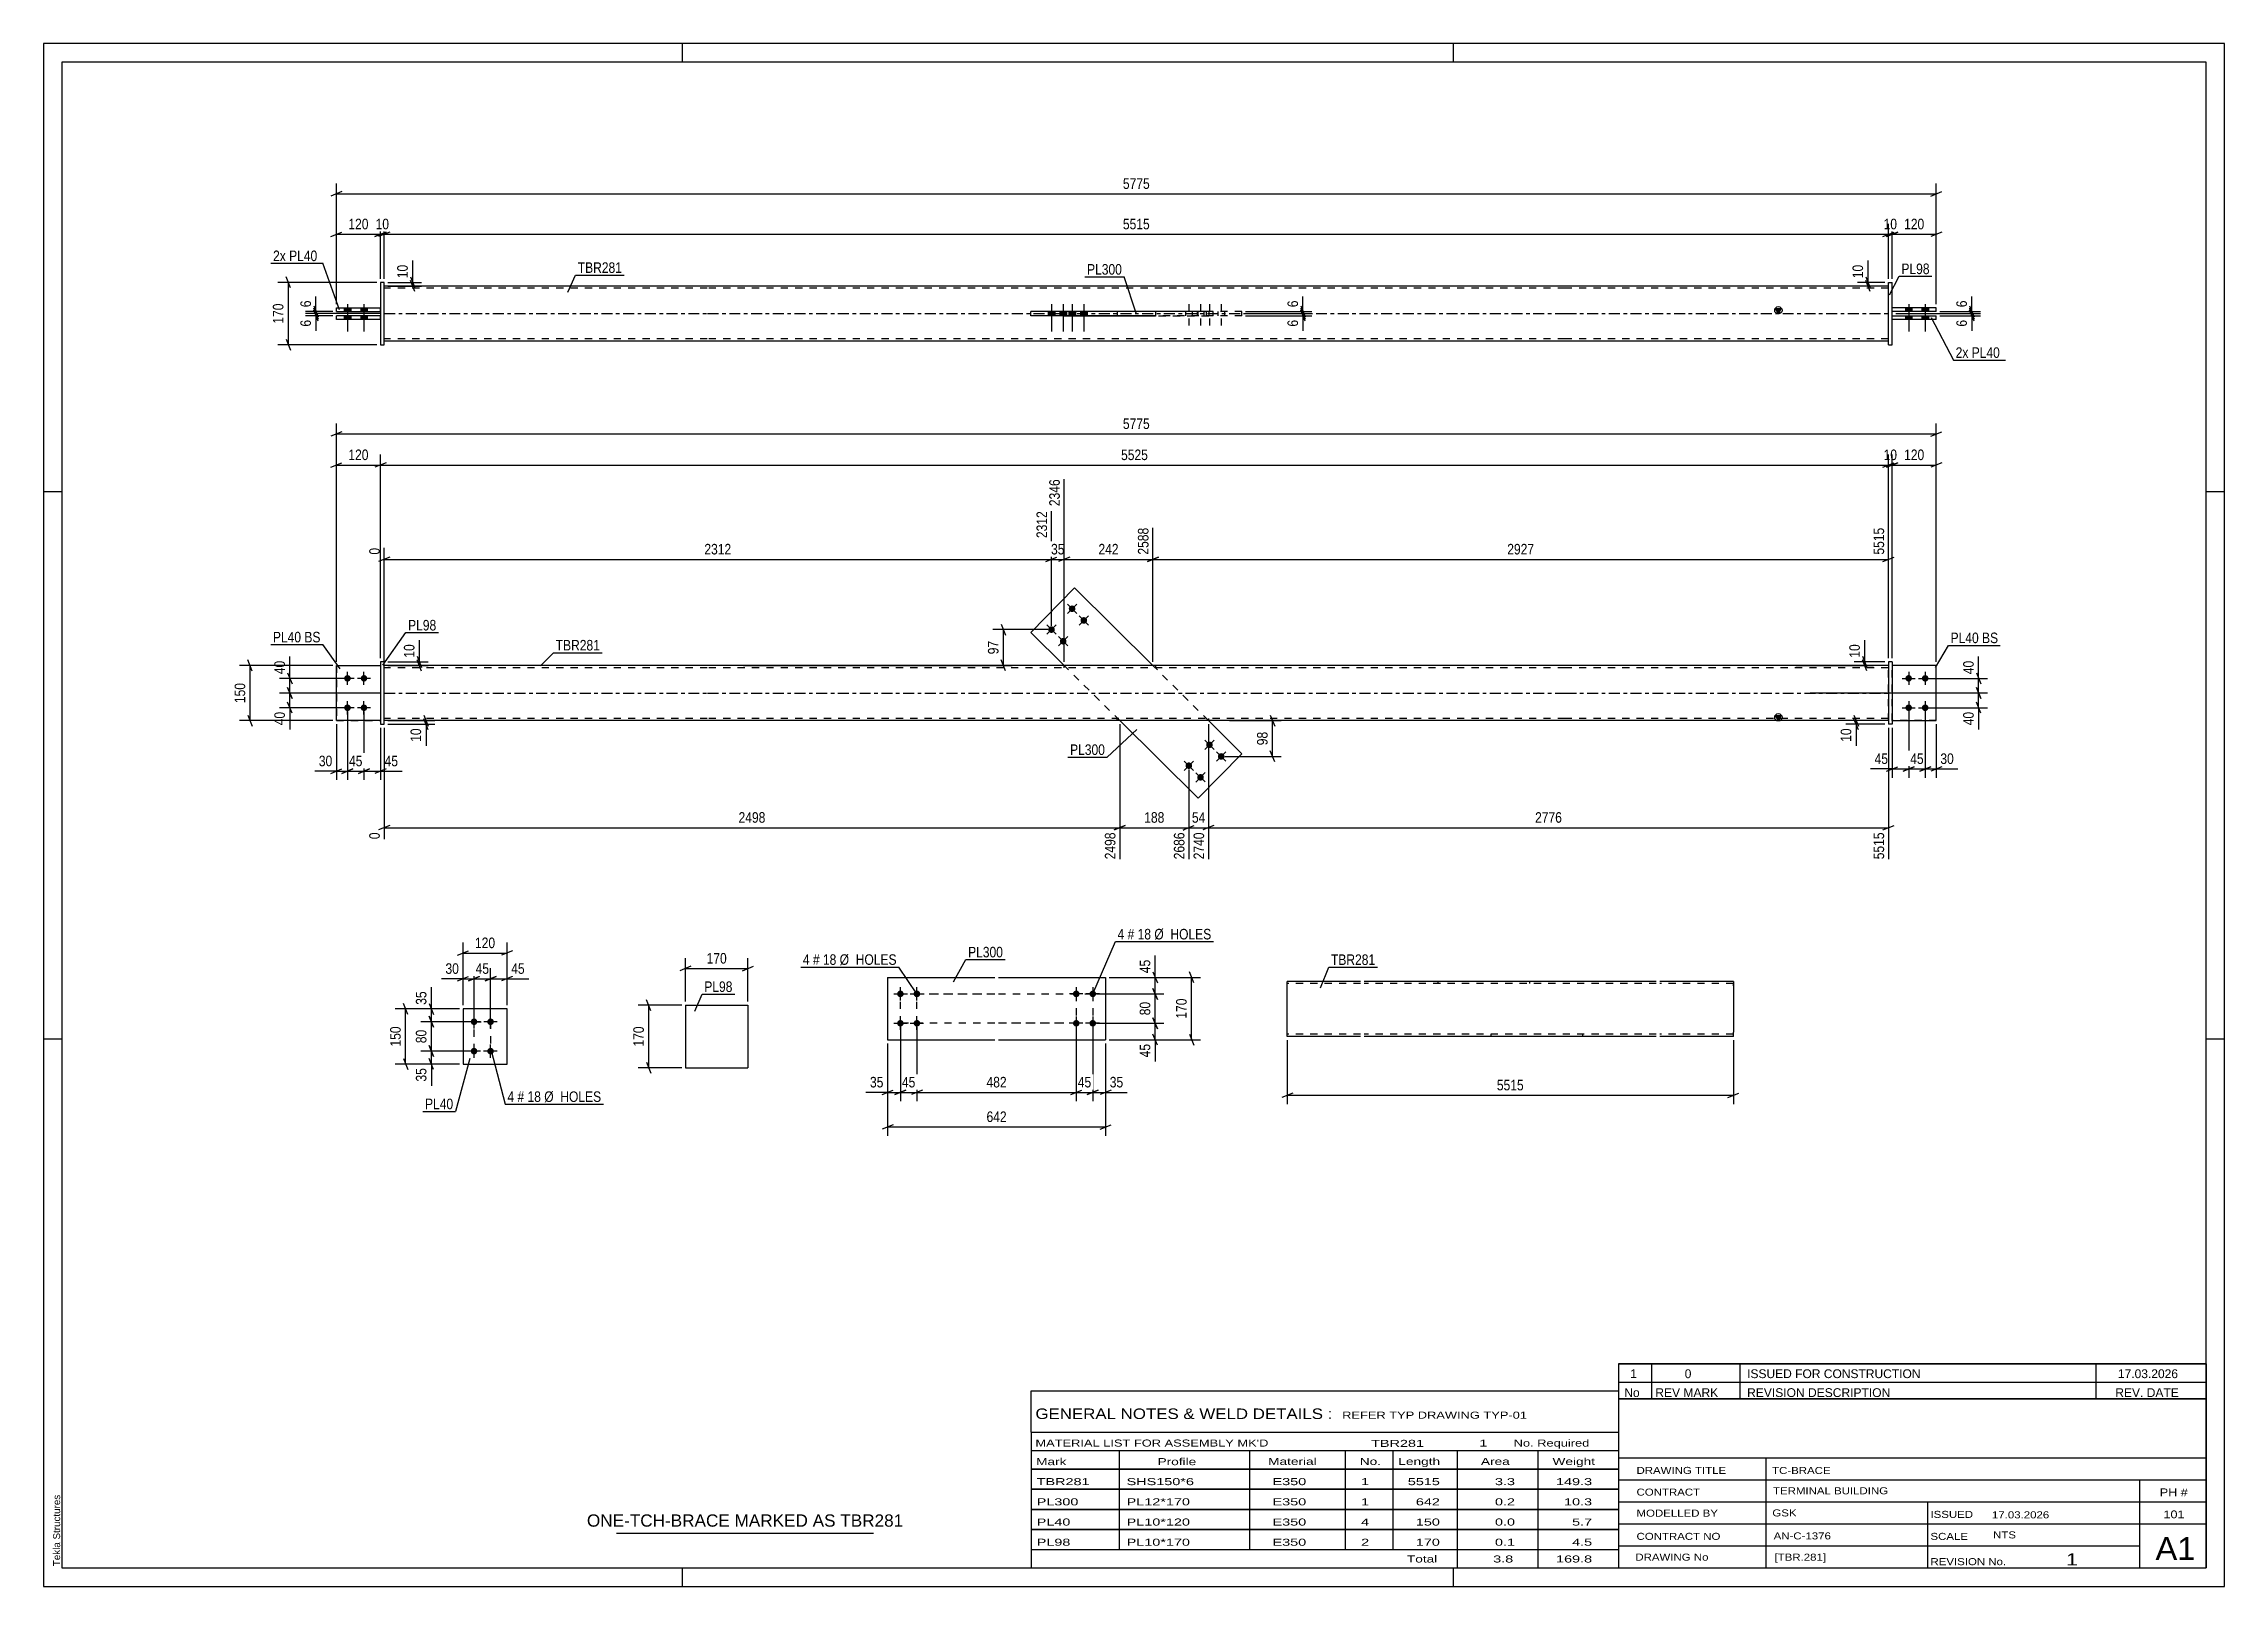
# Model space of a CAD drawing. Header units: millimetres. Extents: x 0 to 594, y 0 to 420.
import ezdxf

# ---------------------------------------------------------------- set-up
doc = ezdxf.new("R2010")
doc.units = ezdxf.units.MM
doc.linetypes.add('DXK_LINE_DOT2', pattern=[3.9198, 1.9599, -1.9599])
doc.linetypes.add('DXK_LINE_DOT3', pattern=[5.9187, 2.979, -0.9799, 0.9799, -0.9799])
doc.styles.add('Arial', font='ARIAL.TTF', dxfattribs={"height": 0.2})
doc.styles.add('Arial Narrow', font='ARIALN.TTF', dxfattribs={"height": 0.2})

# ---------------------------------------------------------------- blocks, each defined once
blk = doc.blocks.new('Unknown-580575989-1131')
at = {"color": 5, "linetype": 'Continuous'}
for p, q in [((594, 420), (0, 420)), ((0, 420), (0, 0)), ((174, 415), (174, 420)), ((384, 415), (384, 420)), ((594, 0), (594, 420)), ((589, 415), (5, 415)), ((5, 415), (5, 5)), ((589, 5), (589, 415)), ((5, 298), (0, 298)), ((594, 298), (589, 298)), ((5, 149), (0, 149)), ((594, 149), (589, 149)), ((0, 0), (594, 0)), ((5, 5), (589, 5)), ((174, 0), (174, 5)), ((384, 0), (384, 5))]:
    blk.add_line(p, q, dxfattribs=at)
at = {"color": 174, "linetype": 'Continuous', "style": 'Arial'}
blk.add_text('Tekla Structures', height=1.9102, rotation=90, dxfattribs=at).set_placement((4.5, 5.5))
blk = doc.blocks.new('Part-580575989-3554 - 3553')
at = {"color": 2, "linetype": 'Continuous'}
for p, q in [((229.87, 165.8), (229.87, 148.8)), ((229.87, 165.8), (259.07, 165.8)), ((260.07, 165.8), (289.27, 165.8)), ((289.27, 165.8), (289.27, 148.8)), ((229.87, 148.8), (259.07, 148.8)), ((260.07, 148.8), (289.27, 148.8))]:
    blk.add_line(p, q, dxfattribs=at)
blk = doc.blocks.new('Bolt-580575989-3555 - 3553')
at = {"linetype": 'Continuous'}
for points in [[(281.27, 160.4, -1), (281.27, 162.2, -1)], [(285.77, 160.4, -1), (285.77, 162.2, -1)], [(281.27, 152.4, -1), (281.27, 154.2, -1)], [(285.77, 152.4, -1), (285.77, 154.2, -1)]]:
    blk.add_hatch(color=1, dxfattribs=at).paths.add_polyline_path(points)
at = {"color": 1, "linetype": 'Continuous'}
for p, q in [((283.07, 161.3), (279.47, 161.3)), ((281.27, 163.1), (281.27, 159.5)), ((287.57, 161.3), (283.97, 161.3)), ((285.77, 163.1), (285.77, 159.5)), ((281.27, 155.1), (281.27, 151.5)), ((285.77, 155.1), (285.77, 151.5)), ((283.07, 153.3), (279.47, 153.3)), ((287.57, 153.3), (283.97, 153.3))]:
    blk.add_line(p, q, dxfattribs=at)
blk = doc.blocks.new('Bolt-580575989-3556 - 3553')
at = {"linetype": 'Continuous'}
for points in [[(233.37, 162.2, -1), (233.37, 160.4, -1)], [(237.87, 162.2, -1), (237.87, 160.4, -1)], [(233.37, 154.2, -1), (233.37, 152.4, -1)], [(237.87, 154.2, -1), (237.87, 152.4, -1)]]:
    blk.add_hatch(color=1, dxfattribs=at).paths.add_polyline_path(points)
at = {"color": 1, "linetype": 'Continuous'}
for p, q in [((231.57, 161.3), (235.17, 161.3)), ((233.37, 159.5), (233.37, 163.1)), ((236.07, 161.3), (239.67, 161.3)), ((237.87, 159.5), (237.87, 163.1)), ((233.37, 151.5), (233.37, 155.1)), ((237.87, 151.5), (237.87, 155.1)), ((231.57, 153.3), (235.17, 153.3)), ((236.07, 153.3), (239.67, 153.3))]:
    blk.add_line(p, q, dxfattribs=at)
blk = doc.blocks.new('Bolt-580575989-2195 - 2156')
at = {"linetype": 'Continuous'}
for points in [[(117.24, 152.81, -1), (117.24, 154.61, -1)], [(121.74, 152.81, -1), (121.74, 154.61, -1)], [(117.24, 144.81, -1), (117.24, 146.61, -1)], [(121.74, 144.81, -1), (121.74, 146.61, -1)]]:
    blk.add_hatch(color=1, dxfattribs=at).paths.add_polyline_path(points)
at = {"color": 1, "linetype": 'Continuous'}
for p, q in [((117.24, 151.91), (117.24, 155.51)), ((121.74, 151.91), (121.74, 155.51)), ((119.04, 153.71), (115.44, 153.71)), ((123.54, 153.71), (119.94, 153.71)), ((119.04, 145.71), (115.44, 145.71)), ((117.24, 143.91), (117.24, 147.51)), ((123.54, 145.71), (119.94, 145.71)), ((121.74, 143.91), (121.74, 147.51))]:
    blk.add_line(p, q, dxfattribs=at)
blk = doc.blocks.new('Part-580575989-2162 - 2156')
at = {"color": 2, "linetype": 'Continuous'}
for p, q in [((114.24, 157.21), (114.24, 142.21)), ((126.24, 157.21), (114.24, 157.21)), ((126.24, 142.21), (126.24, 157.21)), ((114.24, 142.21), (126.24, 142.21))]:
    blk.add_line(p, q, dxfattribs=at)
blk = doc.blocks.new('Part-580575989-1689 - 1678')
at = {"color": 2, "linetype": 'Continuous'}
for p, q in [((280.82, 271.81), (268.86, 259.73)), ((302.14, 250.7), (280.82, 271.81)), ((268.86, 259.73), (277.98, 250.7)), ((314.45, 214.59), (293.13, 235.7)), ((326.41, 226.67), (317.29, 235.7)), ((326.41, 226.67), (314.45, 214.59))]:
    blk.add_line(p, q, dxfattribs=at)
at = {"color": 7, "linetype": 'DXK_LINE_DOT2'}
for p, q in [((293.13, 235.7), (277.98, 250.7)), ((317.29, 235.7), (302.14, 250.7))]:
    blk.add_line(p, q, dxfattribs=at)
blk = doc.blocks.new('Bolt-580575989-1681 - 1678')
at = {"linetype": 'Continuous'}
for points in [[(316.93, 228.46, -1), (318.19, 229.74, -1)], [(320.13, 225.3, -1), (321.39, 226.58, -1)], [(311.3, 222.78, -1), (312.57, 224.06, -1)], [(314.5, 219.61, -1), (315.76, 220.89, -1)]]:
    blk.add_hatch(color=1, dxfattribs=at).paths.add_polyline_path(points)
at = {"color": 1, "linetype": 'Continuous'}
for p, q in [((318.84, 227.84), (316.28, 230.37)), ((316.3, 227.82), (318.83, 230.38)), ((322.04, 224.67), (319.48, 227.2)), ((319.49, 224.66), (322.03, 227.22)), ((313.21, 222.15), (310.65, 224.68)), ((310.67, 222.14), (313.2, 224.7)), ((316.41, 218.99), (313.85, 221.52)), ((313.87, 218.97), (316.4, 221.53))]:
    blk.add_line(p, q, dxfattribs=at)
blk = doc.blocks.new('Bolt-580575989-1682 - 1678')
at = {"linetype": 'Continuous'}
for points in [[(275.14, 261.1, -1), (273.88, 259.82, -1)], [(280.77, 266.79, -1), (279.5, 265.51, -1)], [(283.97, 263.62, -1), (282.7, 262.34, -1)], [(278.34, 257.94, -1), (277.07, 256.66, -1)]]:
    blk.add_hatch(color=1, dxfattribs=at).paths.add_polyline_path(points)
at = {"color": 1, "linetype": 'Continuous'}
for p, q in [((278.86, 267.42), (281.42, 264.88)), ((281.4, 267.43), (278.87, 264.87)), ((273.23, 261.73), (275.79, 259.2)), ((275.78, 261.74), (273.24, 259.19)), ((282.06, 264.25), (284.61, 261.72)), ((284.6, 264.26), (282.07, 261.7)), ((276.43, 258.57), (278.99, 256.03)), ((278.97, 258.58), (276.44, 256.02))]:
    blk.add_line(p, q, dxfattribs=at)
blk = doc.blocks.new('Bolt-580575989-1683 - 1678')
at = {"linetype": 'Continuous'}
for points in [[(82.76, 246.3, -1), (82.76, 248.1, -1)], [(87.26, 246.3, -1), (87.26, 248.1, -1)], [(82.76, 238.3, -1), (82.76, 240.1, -1)], [(87.26, 238.3, -1), (87.26, 240.1, -1)]]:
    blk.add_hatch(color=1, dxfattribs=at).paths.add_polyline_path(points)
at = {"color": 1, "linetype": 'Continuous'}
for p, q in [((84.56, 247.2), (80.96, 247.2)), ((82.76, 245.4), (82.76, 249)), ((89.06, 247.2), (85.46, 247.2)), ((87.26, 245.4), (87.26, 249)), ((84.56, 239.2), (80.96, 239.2)), ((82.76, 237.4), (82.76, 241)), ((89.06, 239.2), (85.46, 239.2)), ((87.26, 237.4), (87.26, 241))]:
    blk.add_line(p, q, dxfattribs=at)
blk = doc.blocks.new('Bolt-580575989-1684 - 1678')
at = {"linetype": 'Continuous'}
for points in [[(508.01, 248.1, -1), (508.01, 246.3, -1)], [(512.51, 248.1, -1), (512.51, 246.3, -1)], [(508.01, 240.1, -1), (508.01, 238.3, -1)], [(512.51, 240.1, -1), (512.51, 238.3, -1)]]:
    blk.add_hatch(color=1, dxfattribs=at).paths.add_polyline_path(points)
at = {"color": 1, "linetype": 'Continuous'}
for p, q in [((506.21, 247.2), (509.81, 247.2)), ((508.01, 249), (508.01, 245.4)), ((510.71, 247.2), (514.31, 247.2)), ((512.51, 249), (512.51, 245.4)), ((506.21, 239.2), (509.81, 239.2)), ((508.01, 241), (508.01, 237.4)), ((510.71, 239.2), (514.31, 239.2)), ((512.51, 241), (512.51, 237.4))]:
    blk.add_line(p, q, dxfattribs=at)
blk = doc.blocks.new('Part-580575989-1694 - 1678')
at = {"color": 2, "linetype": 'Continuous'}
for p, q in [((92.76, 251.7), (91.76, 251.7)), ((91.76, 251.7), (91.76, 234.7)), ((92.76, 234.7), (92.76, 251.7)), ((91.76, 234.7), (92.76, 234.7))]:
    blk.add_line(p, q, dxfattribs=at)
blk = doc.blocks.new('Part-580575989-1699 - 1678')
at = {"color": 7, "linetype": 'DXK_LINE_DOT2'}
for p, q in [((79.76, 250.7), (79.76, 235.7)), ((79.76, 250.7), (91.76, 250.7)), ((91.76, 250.7), (91.76, 235.7)), ((79.76, 235.7), (91.76, 235.7))]:
    blk.add_line(p, q, dxfattribs=at)
blk = doc.blocks.new('Part-580575989-1704 - 1678')
at = {"color": 2, "linetype": 'Continuous'}
for p, q in [((79.76, 235.7), (79.76, 250.7)), ((79.76, 250.7), (91.76, 250.7)), ((91.76, 235.7), (79.76, 235.7))]:
    blk.add_line(p, q, dxfattribs=at)
at = {"color": 7, "linetype": 'DXK_LINE_DOT2'}
blk.add_line((91.76, 250.7), (91.76, 235.7), dxfattribs=at)
blk = doc.blocks.new('Part-580575989-1705 - 1678')
at = {"color": 2, "linetype": 'Continuous'}
for p, q in [((503.51, 251.7), (502.51, 251.7)), ((502.51, 251.7), (502.51, 234.7)), ((503.51, 251.7), (503.51, 234.7)), ((503.51, 234.7), (502.51, 234.7))]:
    blk.add_line(p, q, dxfattribs=at)
blk = doc.blocks.new('Part-580575989-1710 - 1678')
at = {"color": 7, "linetype": 'DXK_LINE_DOT2'}
for p, q in [((515.51, 250.7), (503.51, 250.7)), ((503.51, 235.7), (503.51, 250.7)), ((515.51, 235.7), (515.51, 250.7)), ((515.51, 235.7), (503.51, 235.7))]:
    blk.add_line(p, q, dxfattribs=at)
blk = doc.blocks.new('Part-580575989-1715 - 1678')
at = {"color": 2, "linetype": 'Continuous'}
for p, q in [((515.51, 250.7), (503.51, 250.7)), ((515.51, 235.7), (515.51, 250.7)), ((503.51, 235.7), (515.51, 235.7))]:
    blk.add_line(p, q, dxfattribs=at)
at = {"color": 7, "linetype": 'DXK_LINE_DOT2'}
blk.add_line((503.51, 250.7), (503.51, 235.7), dxfattribs=at)
blk = doc.blocks.new('Part-580575989-1720 - 1678')
at = {"linetype": 'Continuous'}
blk.add_hatch(color=2, dxfattribs=at).paths.add_polyline_path([(472.51, 235.7), (471.71, 237.1), (473.31, 237.1)])
at = {"color": 2, "linetype": 'Continuous'}
for p, q in [((180.76, 250.7), (92.76, 250.7)), ((414.41, 250.7), (180.86, 250.7)), ((502.51, 250.7), (414.51, 250.7)), ((180.76, 235.7), (92.76, 235.7)), ((414.41, 235.7), (180.86, 235.7)), ((502.51, 235.7), (414.51, 235.7)), ((472.51, 235.7), (471.71, 237.1)), ((471.71, 237.1), (473.31, 237.1)), ((473.31, 237.1), (472.51, 235.7))]:
    blk.add_line(p, q, dxfattribs=at)
at = {"color": 7, "linetype": 'DXK_LINE_DOT2'}
for p, q in [((92.76, 235.7), (92.76, 250.7)), ((180.76, 250.1), (92.76, 250.1)), ((414.41, 250.1), (180.86, 250.1)), ((277.88, 250.7), (277.88, 250.1)), ((302.85, 250.7), (302.85, 250.1)), ((502.51, 250.1), (414.51, 250.1)), ((502.51, 235.7), (502.51, 250.7)), ((180.76, 236.3), (92.76, 236.3)), ((414.41, 236.3), (180.86, 236.3)), ((292.42, 235.7), (292.42, 236.3)), ((317.39, 235.7), (317.39, 236.3)), ((502.51, 236.3), (414.51, 236.3))]:
    blk.add_line(p, q, dxfattribs=at)
at = {"color": 7, "linetype": 'DXK_LINE_DOT3'}
for p, q in [((92.76, 243.2), (180.76, 243.2)), ((180.86, 243.2), (414.41, 243.2)), ((414.51, 243.2), (502.51, 243.2))]:
    blk.add_line(p, q, dxfattribs=at)
at = {"color": 2, "linetype": 'Continuous'}
blk.add_circle((472.51, 236.6), 1, dxfattribs=at)
blk = doc.blocks.new('Bolt-580575989-1423 - 1368')
at = {"color": 1, "linetype": 'DXK_LINE_DOT2'}
for p, q in [((311.03, 347.11), (311.03, 345.91)), ((311.93, 349.11), (311.93, 341.61)), ((312.83, 347.11), (312.83, 345.91)), ((314.23, 347.11), (314.23, 345.91)), ((315.13, 349.11), (315.13, 341.61)), ((316.03, 347.11), (316.03, 345.91)), ((316.66, 347.11), (316.66, 345.91)), ((317.56, 349.11), (317.56, 341.61)), ((318.46, 347.11), (318.46, 345.91)), ((319.86, 347.11), (319.86, 345.91)), ((320.76, 349.11), (320.76, 341.61)), ((321.66, 347.11), (321.66, 345.91))]:
    blk.add_line(p, q, dxfattribs=at)
blk = doc.blocks.new('Bolt-580575989-1471 - 1368')
at = {"linetype": 'Continuous'}
for points in [[(81.86, 347.11), (83.66, 347.11), (83.66, 348.11), (81.86, 348.11)], [(81.86, 347.11), (83.66, 347.11), (83.66, 348.11), (81.86, 348.11)], [(81.86, 344.91), (83.66, 344.91), (83.66, 345.91), (81.86, 345.91)], [(81.86, 344.91), (83.66, 344.91), (83.66, 345.91), (81.86, 345.91)], [(86.36, 347.11), (88.16, 347.11), (88.16, 348.11), (86.36, 348.11)], [(86.36, 347.11), (88.16, 347.11), (88.16, 348.11), (86.36, 348.11)], [(86.36, 344.91), (88.16, 344.91), (88.16, 345.91), (86.36, 345.91)], [(86.36, 344.91), (88.16, 344.91), (88.16, 345.91), (86.36, 345.91)]]:
    blk.add_hatch(color=1, dxfattribs=at).paths.add_polyline_path(points)
at = {"color": 1, "linetype": 'Continuous'}
for p, q in [((81.86, 348.11), (81.86, 347.11)), ((81.86, 348.11), (81.86, 347.11)), ((81.86, 345.91), (81.86, 344.91)), ((81.86, 345.91), (81.86, 344.91)), ((82.76, 349.11), (82.76, 341.61)), ((82.76, 349.11), (82.76, 341.61)), ((83.66, 348.11), (83.66, 347.11)), ((83.66, 348.11), (83.66, 347.11)), ((83.66, 345.91), (83.66, 344.91)), ((83.66, 345.91), (83.66, 344.91)), ((86.36, 348.11), (86.36, 347.11)), ((86.36, 348.11), (86.36, 347.11)), ((86.36, 345.91), (86.36, 344.91)), ((86.36, 345.91), (86.36, 344.91)), ((87.26, 349.11), (87.26, 341.61)), ((87.26, 349.11), (87.26, 341.61)), ((88.16, 348.11), (88.16, 347.11)), ((88.16, 348.11), (88.16, 347.11)), ((88.16, 345.91), (88.16, 344.91)), ((88.16, 345.91), (88.16, 344.91))]:
    blk.add_line(p, q, dxfattribs=at)
blk = doc.blocks.new('Part-580575989-1396 - 1368')
at = {"color": 2, "linetype": 'Continuous'}
for p, q in [((515.51, 348.11), (503.51, 348.11)), ((515.51, 347.11), (503.51, 347.11)), ((515.51, 347.11), (515.51, 348.11))]:
    blk.add_line(p, q, dxfattribs=at)
at = {"color": 7, "linetype": 'DXK_LINE_DOT2'}
blk.add_line((503.51, 347.11), (503.51, 348.11), dxfattribs=at)
blk = doc.blocks.new('Part-580575989-1401 - 1368')
at = {"color": 2, "linetype": 'Continuous'}
for p, q in [((503.51, 345.91), (515.51, 345.91)), ((515.51, 344.91), (503.51, 344.91)), ((515.51, 344.91), (515.51, 345.91))]:
    blk.add_line(p, q, dxfattribs=at)
at = {"color": 7, "linetype": 'DXK_LINE_DOT2'}
blk.add_line((503.51, 344.91), (503.51, 345.91), dxfattribs=at)
blk = doc.blocks.new('Part-580575989-1416 - 1368')
at = {"linetype": 'Continuous'}
blk.add_hatch(color=2, dxfattribs=at).paths.add_polyline_path([(472.51, 346.51), (471.71, 347.91), (473.31, 347.91)])
at = {"color": 2, "linetype": 'Continuous'}
for p, q in [((180.76, 354.01), (92.76, 354.01)), ((414.41, 354.01), (180.86, 354.01)), ((502.51, 354.01), (414.51, 354.01)), ((277.88, 347.11), (277.88, 347.21)), ((277.88, 347.21), (302.85, 347.21)), ((277.88, 345.81), (277.88, 345.91)), ((302.85, 345.81), (277.88, 345.81)), ((292.42, 347.11), (292.42, 347.21)), ((292.42, 345.81), (292.42, 345.91)), ((302.85, 347.21), (302.85, 345.81)), ((472.51, 346.51), (471.71, 347.91)), ((471.71, 347.91), (473.31, 347.91)), ((473.31, 347.91), (472.51, 346.51)), ((180.76, 339.01), (92.76, 339.01)), ((414.41, 339.01), (180.86, 339.01)), ((502.51, 339.01), (414.51, 339.01))]:
    blk.add_line(p, q, dxfattribs=at)
at = {"color": 7, "linetype": 'DXK_LINE_DOT2'}
for p, q in [((92.76, 339.01), (92.76, 354.01)), ((180.76, 353.41), (92.76, 353.41)), ((414.41, 353.41), (180.86, 353.41)), ((502.51, 353.41), (414.51, 353.41)), ((502.51, 339.01), (502.51, 354.01)), ((277.88, 347.21), (277.88, 345.91)), ((292.42, 347.21), (292.42, 345.91)), ((302.85, 347.21), (317.39, 347.21)), ((317.39, 345.81), (302.85, 345.81)), ((317.39, 347.21), (317.39, 345.81)), ((180.76, 339.61), (92.76, 339.61)), ((414.41, 339.61), (180.86, 339.61)), ((502.51, 339.61), (414.51, 339.61))]:
    blk.add_line(p, q, dxfattribs=at)
at = {"color": 7, "linetype": 'DXK_LINE_DOT3'}
for p, q in [((92.76, 346.51), (180.76, 346.51)), ((180.86, 346.51), (414.41, 346.51)), ((414.51, 346.51), (502.51, 346.51))]:
    blk.add_line(p, q, dxfattribs=at)
at = {"color": 2, "linetype": 'Continuous'}
blk.add_circle((472.51, 347.41), 1, dxfattribs=at)
blk = doc.blocks.new('Bolt-580575989-1422 - 1368')
at = {"linetype": 'Continuous'}
for points in [[(275.41, 347.11), (273.61, 347.11), (273.61, 345.91), (275.41, 345.91)], [(278.61, 347.11), (276.81, 347.11), (276.81, 345.91), (278.61, 345.91)], [(281.04, 347.11), (279.24, 347.11), (279.24, 345.91), (281.04, 345.91)], [(284.24, 347.11), (282.44, 347.11), (282.44, 345.91), (284.24, 345.91)]]:
    blk.add_hatch(color=1, dxfattribs=at).paths.add_polyline_path(points)
at = {"color": 1, "linetype": 'Continuous'}
for p, q in [((273.61, 347.11), (273.61, 345.91)), ((274.51, 349.11), (274.51, 341.61)), ((275.41, 347.11), (275.41, 345.91)), ((276.81, 347.11), (276.81, 345.91)), ((277.71, 349.11), (277.71, 341.61)), ((278.61, 347.11), (278.61, 345.91)), ((279.24, 347.11), (279.24, 345.91)), ((280.14, 349.11), (280.14, 341.61)), ((281.04, 347.11), (281.04, 345.91)), ((282.44, 347.11), (282.44, 345.91)), ((283.34, 349.11), (283.34, 341.61)), ((284.24, 347.11), (284.24, 345.91))]:
    blk.add_line(p, q, dxfattribs=at)
blk = doc.blocks.new('Part-580575989-1444 - 1368')
at = {"color": 2, "linetype": 'Continuous'}
for p, q in [((502.51, 338.01), (502.51, 355.01)), ((502.51, 355.01), (503.51, 355.01)), ((503.51, 338.01), (503.51, 355.01)), ((502.51, 338.01), (503.51, 338.01))]:
    blk.add_line(p, q, dxfattribs=at)
blk = doc.blocks.new('Part-580575989-1449 - 1368')
at = {"color": 2, "linetype": 'Continuous'}
for p, q in [((79.76, 344.91), (79.76, 345.91)), ((91.76, 345.91), (79.76, 345.91)), ((91.76, 344.91), (79.76, 344.91))]:
    blk.add_line(p, q, dxfattribs=at)
at = {"color": 7, "linetype": 'DXK_LINE_DOT2'}
blk.add_line((91.76, 344.91), (91.76, 345.91), dxfattribs=at)
blk = doc.blocks.new('Part-580575989-1454 - 1368')
at = {"color": 2, "linetype": 'Continuous'}
for p, q in [((79.76, 347.11), (79.76, 348.11)), ((79.76, 348.11), (91.76, 348.11)), ((79.76, 347.11), (91.76, 347.11))]:
    blk.add_line(p, q, dxfattribs=at)
at = {"color": 7, "linetype": 'DXK_LINE_DOT2'}
blk.add_line((91.76, 347.11), (91.76, 348.11), dxfattribs=at)
blk = doc.blocks.new('Part-580575989-1455 - 1368')
at = {"color": 2, "linetype": 'Continuous'}
for p, q in [((92.76, 355.01), (91.76, 355.01)), ((91.76, 355.01), (91.76, 338.01)), ((92.76, 338.01), (92.76, 355.01)), ((91.76, 338.01), (92.76, 338.01))]:
    blk.add_line(p, q, dxfattribs=at)
blk = doc.blocks.new('Part-580575989-1470 - 1368')
at = {"color": 2, "linetype": 'Continuous'}
for p, q in [((268.86, 345.91), (268.86, 347.11)), ((302.85, 347.11), (268.86, 347.11)), ((302.85, 345.91), (268.86, 345.91)), ((280.82, 345.91), (280.82, 347.11))]:
    blk.add_line(p, q, dxfattribs=at)
at = {"color": 7, "linetype": 'DXK_LINE_DOT2'}
for p, q in [((326.41, 347.11), (302.85, 347.11)), ((326.41, 345.91), (302.85, 345.91)), ((314.45, 345.91), (314.45, 347.11)), ((326.41, 345.91), (326.41, 347.11))]:
    blk.add_line(p, q, dxfattribs=at)
blk = doc.blocks.new('Bolt-580575989-1472 - 1368')
at = {"linetype": 'Continuous'}
for points in [[(508.91, 348.11), (507.11, 348.11), (507.11, 347.11), (508.91, 347.11)], [(508.91, 348.11), (507.11, 348.11), (507.11, 347.11), (508.91, 347.11)], [(508.91, 345.91), (507.11, 345.91), (507.11, 344.91), (508.91, 344.91)], [(508.91, 345.91), (507.11, 345.91), (507.11, 344.91), (508.91, 344.91)], [(513.41, 348.11), (511.61, 348.11), (511.61, 347.11), (513.41, 347.11)], [(513.41, 348.11), (511.61, 348.11), (511.61, 347.11), (513.41, 347.11)], [(513.41, 345.91), (511.61, 345.91), (511.61, 344.91), (513.41, 344.91)], [(513.41, 345.91), (511.61, 345.91), (511.61, 344.91), (513.41, 344.91)]]:
    blk.add_hatch(color=1, dxfattribs=at).paths.add_polyline_path(points)
at = {"color": 1, "linetype": 'Continuous'}
for p, q in [((507.11, 348.11), (507.11, 347.11)), ((507.11, 348.11), (507.11, 347.11)), ((507.11, 345.91), (507.11, 344.91)), ((507.11, 345.91), (507.11, 344.91)), ((508.01, 349.11), (508.01, 341.61)), ((508.01, 349.11), (508.01, 341.61)), ((508.91, 348.11), (508.91, 347.11)), ((508.91, 348.11), (508.91, 347.11)), ((508.91, 345.91), (508.91, 344.91)), ((508.91, 345.91), (508.91, 344.91)), ((511.61, 348.11), (511.61, 347.11)), ((511.61, 348.11), (511.61, 347.11)), ((511.61, 345.91), (511.61, 344.91)), ((511.61, 345.91), (511.61, 344.91)), ((512.51, 349.11), (512.51, 341.61)), ((512.51, 349.11), (512.51, 341.61)), ((513.41, 348.11), (513.41, 347.11)), ((513.41, 348.11), (513.41, 347.11)), ((513.41, 345.91), (513.41, 344.91)), ((513.41, 345.91), (513.41, 344.91))]:
    blk.add_line(p, q, dxfattribs=at)
blk = doc.blocks.new('Part-580575989-2399 - 2393')
at = {"color": 2, "linetype": 'Continuous'}
for p, q in [((174.83, 158.21), (174.83, 141.21)), ((174.83, 158.21), (191.83, 158.21)), ((191.83, 158.21), (191.83, 141.21)), ((174.83, 141.21), (191.83, 141.21))]:
    blk.add_line(p, q, dxfattribs=at)
blk = doc.blocks.new('Part-580575989-2546 - 2538')
at = {"color": 2, "linetype": 'Continuous'}
for p, q in [((358.73, 164.69), (338.73, 164.69)), ((338.73, 149.78), (338.73, 164.69)), ((439.25, 164.69), (359.73, 164.69)), ((460.25, 164.69), (440.25, 164.69)), ((460.25, 164.69), (460.25, 164.6)), ((460.25, 164.6), (460.25, 163.49)), ((460.25, 163.49), (460.25, 150.89)), ((338.73, 149.69), (338.73, 149.78)), ((358.73, 149.69), (338.73, 149.69)), ((439.25, 149.69), (359.73, 149.69)), ((460.25, 149.69), (440.25, 149.69)), ((460.25, 149.69), (460.25, 150.89))]:
    blk.add_line(p, q, dxfattribs=at)
at = {"color": 7, "linetype": 'DXK_LINE_DOT2'}
for p, q in [((358.73, 164.09), (338.73, 164.09)), ((439.25, 164.09), (359.73, 164.09)), ((379.73, 164.69), (379.73, 164.09)), ((404.7, 164.69), (404.7, 164.09)), ((460.25, 164.09), (440.25, 164.09)), ((460.25, 163.49), (460.25, 164.34)), ((338.73, 150.29), (338.73, 150.33)), ((358.73, 150.29), (338.73, 150.29)), ((439.25, 150.29), (359.73, 150.29)), ((394.28, 149.69), (394.28, 150.29)), ((419.25, 149.69), (419.25, 150.29)), ((460.25, 150.29), (440.25, 150.29)), ((460.25, 150.33), (460.25, 150.66)), ((460.25, 150.29), (460.25, 150.33))]:
    blk.add_line(p, q, dxfattribs=at)
blk = doc.blocks.new('Rectangle-580575989-3729 - 3553')
at = {"color": 1, "linetype": 'DXK_LINE_DOT2'}
for p, q in [((233.37, 161.3), (259.07, 161.3)), ((233.37, 153.3), (233.37, 161.3)), ((260.07, 161.3), (285.77, 161.3)), ((285.77, 161.3), (285.77, 153.3)), ((259.07, 153.3), (233.37, 153.3)), ((285.77, 153.3), (260.07, 153.3))]:
    blk.add_line(p, q, dxfattribs=at)
blk = doc.blocks.new('Rectangle-580575989-2379 - 2156')
at = {"color": 1, "linetype": 'DXK_LINE_DOT2'}
blk.add_lwpolyline([(117.24, 153.71), (121.74, 153.71), (121.74, 145.71), (117.24, 145.71), (117.24, 153.71)], close=True, dxfattribs=at)
blk = doc.blocks.new('Rectangle-580575989-3739 - 3553')
at = {"color": 1, "linetype": 'DXK_LINE_DOT2'}
for p, q in [((237.87, 161.3), (259.07, 161.3)), ((237.87, 153.3), (237.87, 161.3)), ((260.07, 161.3), (281.27, 161.3)), ((281.27, 161.3), (281.27, 153.3)), ((259.07, 153.3), (237.87, 153.3)), ((281.27, 153.3), (260.07, 153.3))]:
    blk.add_line(p, q, dxfattribs=at)
blk = doc.blocks.new('StraightDimension-580575989-3601 - 3553')
at = {"color": 7, "linetype": 'Continuous'}
for p, q in [((313.28, 164.3), (312.08, 167.3)), ((290.27, 165.8), (315.08, 165.8)), ((312.68, 148.8), (312.68, 165.8)), ((290.27, 148.8), (315.08, 148.8)), ((312.08, 150.3), (313.28, 147.3))]:
    blk.add_line(p, q, dxfattribs=at)
at = {"color": 0}
blk.add_wipeout([(311.93, 160.65), (307.73, 160.65), (307.73, 153.96), (311.93, 153.96)], dxfattribs=at)
at = {"color": 3, "style": 'Arial Narrow'}
blk.add_text('170', height=2.863, rotation=90.00021, dxfattribs=at).set_placement((311.33, 154.56))
blk = doc.blocks.new('StraightDimension-580575989-3561 - 3553')
at = {"color": 7, "linetype": 'Continuous'}
for p, q in [((285.77, 152.3), (285.77, 132.09)), ((289.27, 147.8), (289.27, 132.09)), ((284.27, 133.89), (287.27, 135.09)), ((285.77, 134.49), (289.27, 134.49)), ((290.77, 135.09), (287.77, 133.89))]:
    blk.add_line(p, q, dxfattribs=at)
at = {"color": 0}
blk.add_wipeout([(294.65, 135.24), (294.65, 139.44), (289.8, 139.44), (289.8, 135.24)], dxfattribs=at)
at = {"color": 7, "linetype": 'Continuous'}
blk.add_line((289.27, 134.49), (295.18, 134.49), dxfattribs=at)
blk.add_line((289.27, 134.49), (295.18, 134.49), dxfattribs=at)
at = {"color": 3, "style": 'Arial Narrow'}
blk.add_text('35', height=2.863, dxfattribs=at).set_placement((290.4, 135.84))
blk = doc.blocks.new('StraightDimension-580575989-3562 - 3553')
at = {"color": 7, "linetype": 'Continuous'}
for p, q in [((281.27, 152.3), (281.27, 132.09)), ((285.77, 152.3), (285.77, 132.09)), ((279.77, 133.89), (282.77, 135.09)), ((281.27, 134.49), (285.77, 134.49)), ((287.27, 135.09), (284.27, 133.89))]:
    blk.add_line(p, q, dxfattribs=at)
at = {"color": 0}
blk.add_wipeout([(285.95, 135.24), (285.95, 139.44), (281.09, 139.44), (281.09, 135.24)], dxfattribs=at)
at = {"color": 3, "style": 'Arial Narrow'}
blk.add_text('45', height=2.863, dxfattribs=at).set_placement((281.69, 135.84))
blk = doc.blocks.new('StraightDimension-580575989-3563 - 3553')
at = {"color": 7, "linetype": 'Continuous'}
for p, q in [((237.87, 152.3), (237.87, 132.09)), ((281.27, 152.3), (281.27, 132.09)), ((239.37, 135.09), (236.37, 133.89)), ((237.87, 134.49), (281.27, 134.49)), ((279.77, 133.89), (282.77, 135.09))]:
    blk.add_line(p, q, dxfattribs=at)
at = {"color": 0}
blk.add_wipeout([(262.91, 135.24), (262.91, 139.44), (256.23, 139.44), (256.23, 135.24)], dxfattribs=at)
at = {"color": 3, "style": 'Arial Narrow'}
blk.add_text('482', height=2.863, dxfattribs=at).set_placement((256.83, 135.84))
blk = doc.blocks.new('StraightDimension-580575989-3709 - 3553')
at = {"color": 7, "linetype": 'Continuous'}
for p, q in [((302.17, 154.8), (303.37, 151.8)), ((286.77, 153.3), (305.17, 153.3)), ((290.27, 148.8), (305.17, 148.8)), ((303.37, 147.3), (302.17, 150.3)), ((302.77, 148.8), (302.77, 153.3))]:
    blk.add_line(p, q, dxfattribs=at)
at = {"color": 0}
blk.add_wipeout([(302.02, 148.28), (297.82, 148.28), (297.82, 143.42), (302.02, 143.42)], dxfattribs=at)
at = {"color": 7, "linetype": 'Continuous'}
blk.add_line((302.77, 148.8), (302.77, 142.9), dxfattribs=at)
blk.add_line((302.77, 148.8), (302.77, 142.9), dxfattribs=at)
at = {"color": 3, "style": 'Arial Narrow'}
blk.add_text('45', height=2.863, rotation=90.00021, dxfattribs=at).set_placement((301.42, 144.02))
blk = doc.blocks.new('StraightDimension-580575989-3564 - 3553')
at = {"color": 7, "linetype": 'Continuous'}
for p, q in [((233.37, 152.3), (233.37, 132.09)), ((237.87, 152.3), (237.87, 132.09)), ((231.87, 133.89), (234.87, 135.09)), ((233.37, 134.49), (237.87, 134.49)), ((239.37, 135.09), (236.37, 133.89))]:
    blk.add_line(p, q, dxfattribs=at)
at = {"color": 0}
blk.add_wipeout([(238.05, 135.24), (238.05, 139.44), (233.19, 139.44), (233.19, 135.24)], dxfattribs=at)
at = {"color": 3, "style": 'Arial Narrow'}
blk.add_text('45', height=2.863, dxfattribs=at).set_placement((233.79, 135.84))
blk = doc.blocks.new('StraightDimension-580575989-3565 - 3553')
at = {"color": 7, "linetype": 'Continuous'}
for p, q in [((233.37, 152.3), (233.37, 132.09)), ((229.87, 147.8), (229.87, 132.09)), ((228.37, 133.89), (231.37, 135.09)), ((229.87, 134.49), (233.37, 134.49)), ((234.87, 135.09), (231.87, 133.89))]:
    blk.add_line(p, q, dxfattribs=at)
at = {"color": 0}
blk.add_wipeout([(229.35, 135.24), (229.35, 139.44), (224.49, 139.44), (224.49, 135.24)], dxfattribs=at)
at = {"color": 7, "linetype": 'Continuous'}
blk.add_line((229.87, 134.49), (223.97, 134.49), dxfattribs=at)
blk.add_line((229.87, 134.49), (223.97, 134.49), dxfattribs=at)
at = {"color": 3, "style": 'Arial Narrow'}
blk.add_text('35', height=2.863, dxfattribs=at).set_placement((225.09, 135.84))
blk = doc.blocks.new('StraightDimension-580575989-3581 - 3553')
at = {"color": 7, "linetype": 'Continuous'}
for p, q in [((229.87, 147.8), (229.87, 122.67)), ((289.27, 147.8), (289.27, 122.67)), ((231.37, 125.67), (228.37, 124.47)), ((229.87, 125.07), (289.27, 125.07)), ((287.77, 124.47), (290.77, 125.67))]:
    blk.add_line(p, q, dxfattribs=at)
at = {"color": 0}
blk.add_wipeout([(262.91, 125.82), (262.91, 130.02), (256.23, 130.02), (256.23, 125.82)], dxfattribs=at)
at = {"color": 3, "style": 'Arial Narrow'}
blk.add_text('642', height=2.863, dxfattribs=at).set_placement((256.83, 126.42))
blk = doc.blocks.new('StraightDimension-580575989-3707 - 3553')
at = {"color": 7, "linetype": 'Continuous'}
for p, q in [((302.17, 167.3), (303.37, 164.3)), ((286.77, 161.3), (305.17, 161.3)), ((290.27, 165.8), (305.17, 165.8)), ((303.37, 159.8), (302.17, 162.8)), ((302.77, 161.3), (302.77, 165.8))]:
    blk.add_line(p, q, dxfattribs=at)
at = {"color": 0}
blk.add_wipeout([(302.02, 171.18), (297.82, 171.18), (297.82, 166.33), (302.02, 166.33)], dxfattribs=at)
at = {"color": 7, "linetype": 'Continuous'}
blk.add_line((302.77, 165.8), (302.77, 171.71), dxfattribs=at)
blk.add_line((302.77, 165.8), (302.77, 171.71), dxfattribs=at)
at = {"color": 3, "style": 'Arial Narrow'}
blk.add_text('45', height=2.863, rotation=90.00021, dxfattribs=at).set_placement((301.42, 166.93))
blk = doc.blocks.new('StraightDimension-580575989-3708 - 3553')
at = {"color": 7, "linetype": 'Continuous'}
for p, q in [((286.77, 161.3), (305.17, 161.3)), ((302.17, 162.8), (303.37, 159.8)), ((302.77, 153.3), (302.77, 161.3)), ((303.37, 151.8), (302.17, 154.8)), ((286.77, 153.3), (305.17, 153.3))]:
    blk.add_line(p, q, dxfattribs=at)
at = {"color": 0}
blk.add_wipeout([(302.02, 159.73), (297.82, 159.73), (297.82, 154.88), (302.02, 154.88)], dxfattribs=at)
at = {"color": 3, "style": 'Arial Narrow'}
blk.add_text('80', height=2.863, rotation=90.00021, dxfattribs=at).set_placement((301.42, 155.48))
blk = doc.blocks.new('StraightDimension-580575989-2295 - 2156')
at = {"color": 7, "linetype": 'Continuous'}
for p, q in [((113.24, 157.21), (102.76, 157.21)), ((105.01, 158.71), (106.21, 155.71)), ((106.21, 152.21), (105.01, 155.21)), ((105.61, 153.71), (105.61, 157.21)), ((116.24, 153.71), (102.76, 153.71))]:
    blk.add_line(p, q, dxfattribs=at)
at = {"color": 0}
blk.add_wipeout([(104.86, 162.59), (100.66, 162.59), (100.66, 157.73), (104.86, 157.73)], dxfattribs=at)
at = {"color": 7, "linetype": 'Continuous'}
blk.add_line((105.61, 157.21), (105.61, 163.11), dxfattribs=at)
blk.add_line((105.61, 157.21), (105.61, 163.11), dxfattribs=at)
at = {"color": 3, "style": 'Arial Narrow'}
blk.add_text('35', height=2.863, rotation=90.00021, dxfattribs=at).set_placement((104.26, 158.33))
blk = doc.blocks.new('StraightDimension-580575989-2272 - 2156')
at = {"color": 7, "linetype": 'Continuous'}
for p, q in [((116.24, 145.71), (102.76, 145.71)), ((105.01, 147.21), (106.21, 144.21)), ((106.21, 140.71), (105.01, 143.71)), ((105.61, 142.21), (105.61, 145.71)), ((113.24, 142.21), (102.76, 142.21))]:
    blk.add_line(p, q, dxfattribs=at)
at = {"color": 0}
blk.add_wipeout([(104.86, 141.68), (100.66, 141.68), (100.66, 136.83), (104.86, 136.83)], dxfattribs=at)
at = {"color": 7, "linetype": 'Continuous'}
blk.add_line((105.61, 142.21), (105.61, 136.3), dxfattribs=at)
blk.add_line((105.61, 142.21), (105.61, 136.3), dxfattribs=at)
at = {"color": 3, "style": 'Arial Narrow'}
blk.add_text('35', height=2.863, rotation=90.00021, dxfattribs=at).set_placement((104.26, 137.43))
blk = doc.blocks.new('StraightDimension-580575989-2285 - 2156')
at = {"color": 7, "linetype": 'Continuous'}
for p, q in [((105.01, 155.21), (106.21, 152.21)), ((116.24, 153.71), (102.76, 153.71)), ((105.61, 145.71), (105.61, 153.71)), ((116.24, 145.71), (102.76, 145.71)), ((106.21, 144.21), (105.01, 147.21))]:
    blk.add_line(p, q, dxfattribs=at)
at = {"color": 0}
blk.add_wipeout([(104.86, 152.13), (100.66, 152.13), (100.66, 147.28), (104.86, 147.28)], dxfattribs=at)
at = {"color": 3, "style": 'Arial Narrow'}
blk.add_text('80', height=2.863, rotation=90.00021, dxfattribs=at).set_placement((104.26, 147.88))
blk = doc.blocks.new('StraightDimension-580575989-2309 - 2156')
at = {"color": 7, "linetype": 'Continuous'}
for p, q in [((113.24, 157.21), (95.76, 157.21)), ((99.21, 155.71), (98.01, 158.71)), ((98.61, 142.21), (98.61, 157.21)), ((98.01, 143.71), (99.21, 140.71)), ((113.24, 142.21), (95.76, 142.21))]:
    blk.add_line(p, q, dxfattribs=at)
at = {"color": 0}
blk.add_wipeout([(97.86, 153.05), (93.66, 153.05), (93.66, 146.36), (97.86, 146.36)], dxfattribs=at)
at = {"color": 3, "style": 'Arial Narrow'}
blk.add_text('150', height=2.863, rotation=90.00021, dxfattribs=at).set_placement((97.26, 146.96))
blk = doc.blocks.new('StraightDimension-580575989-2326 - 2156')
at = {"color": 7, "linetype": 'Continuous'}
for p, q in [((114.24, 158.21), (114.24, 168.26)), ((117.24, 154.71), (117.24, 168.26)), ((112.74, 164.81), (115.74, 166.01)), ((114.24, 165.41), (117.24, 165.41)), ((118.74, 166.01), (115.74, 164.81))]:
    blk.add_line(p, q, dxfattribs=at)
at = {"color": 0}
blk.add_wipeout([(113.72, 166.16), (113.72, 170.36), (108.86, 170.36), (108.86, 166.16)], dxfattribs=at)
at = {"color": 7, "linetype": 'Continuous'}
blk.add_line((114.24, 165.41), (108.34, 165.41), dxfattribs=at)
blk.add_line((114.24, 165.41), (108.34, 165.41), dxfattribs=at)
at = {"color": 3, "style": 'Arial Narrow'}
blk.add_text('30', height=2.863, dxfattribs=at).set_placement((109.46, 166.76))
blk = doc.blocks.new('StraightDimension-580575989-2339 - 2156')
at = {"color": 7, "linetype": 'Continuous'}
for p, q in [((117.24, 154.71), (117.24, 168.26)), ((121.74, 154.71), (121.74, 168.26)), ((115.74, 164.81), (118.74, 166.01)), ((117.24, 165.41), (121.74, 165.41)), ((123.24, 166.01), (120.24, 164.81))]:
    blk.add_line(p, q, dxfattribs=at)
at = {"color": 0}
blk.add_wipeout([(121.92, 166.16), (121.92, 170.36), (117.07, 170.36), (117.07, 166.16)], dxfattribs=at)
at = {"color": 3, "style": 'Arial Narrow'}
blk.add_text('45', height=2.863, dxfattribs=at).set_placement((117.67, 166.76))
blk = doc.blocks.new('StraightDimension-580575989-2349 - 2156')
at = {"color": 7, "linetype": 'Continuous'}
for p, q in [((121.74, 154.71), (121.74, 168.26)), ((126.24, 158.21), (126.24, 168.26)), ((120.24, 164.81), (123.24, 166.01)), ((121.74, 165.41), (126.24, 165.41)), ((127.74, 166.01), (124.74, 164.81))]:
    blk.add_line(p, q, dxfattribs=at)
at = {"color": 0}
blk.add_wipeout([(131.63, 166.16), (131.63, 170.36), (126.77, 170.36), (126.77, 166.16)], dxfattribs=at)
at = {"color": 7, "linetype": 'Continuous'}
blk.add_line((126.24, 165.41), (132.15, 165.41), dxfattribs=at)
blk.add_line((126.24, 165.41), (132.15, 165.41), dxfattribs=at)
at = {"color": 3, "style": 'Arial Narrow'}
blk.add_text('45', height=2.863, dxfattribs=at).set_placement((127.37, 166.76))
blk = doc.blocks.new('StraightDimension-580575989-2363 - 2156')
at = {"color": 7, "linetype": 'Continuous'}
for p, q in [((112.74, 171.81), (115.74, 173.01)), ((114.24, 158.21), (114.24, 175.26)), ((114.24, 172.41), (126.24, 172.41)), ((127.74, 173.01), (124.74, 171.81)), ((126.24, 158.21), (126.24, 175.26))]:
    blk.add_line(p, q, dxfattribs=at)
at = {"color": 0}
blk.add_wipeout([(123.59, 173.16), (123.59, 177.36), (116.9, 177.36), (116.9, 173.16)], dxfattribs=at)
at = {"color": 3, "style": 'Arial Narrow'}
blk.add_text('120', height=2.863, dxfattribs=at).set_placement((117.5, 173.76))
blk = doc.blocks.new('StraightDimension-580575989-2042 - 1678')
at = {"color": 7, "linetype": 'Continuous'}
for p, q in [((501.01, 304.68), (504.01, 305.88)), ((505.01, 305.88), (502.01, 304.68)), ((502.51, 252.7), (502.51, 308.13)), ((502.51, 305.28), (503.51, 305.28)), ((503.51, 252.7), (503.51, 308.13))]:
    blk.add_line(p, q, dxfattribs=at)
at = {"color": 0}
blk.add_wipeout([(505.44, 306.03), (505.44, 310.23), (500.58, 310.23), (500.58, 306.03)], dxfattribs=at)
at = {"color": 3, "style": 'Arial Narrow'}
blk.add_text('10', height=2.863, dxfattribs=at).set_placement((501.18, 306.63))
blk = doc.blocks.new('StraightDimension-580575989-1850 - 1678')
at = {"color": 7, "linetype": 'Continuous'}
for p, q in [((293.13, 234.7), (293.13, 197.94)), ((311.93, 222.42), (311.93, 197.94)), ((294.63, 207.15), (291.63, 205.95)), ((293.13, 206.55), (311.93, 206.55)), ((310.43, 205.95), (313.43, 207.15))]:
    blk.add_line(p, q, dxfattribs=at)
at = {"color": 0}
blk.add_wipeout([(305.87, 207.3), (305.87, 211.5), (299.19, 211.5), (299.19, 207.3)], dxfattribs=at)
at = {"color": 0, "linetype": 'Continuous'}
blk.add_wipeout([(311.33, 205.85), (307.13, 205.85), (307.13, 197.34), (311.33, 197.34)], dxfattribs=at)
at = {"color": 3, "style": 'Arial Narrow'}
blk.add_text('188', height=2.863, dxfattribs=at).set_placement((299.79, 207.9))
at = {"color": 3, "linetype": 'Continuous', "style": 'Arial Narrow'}
blk.add_text('2686', height=2.863, rotation=90.00021, dxfattribs=at).set_placement((310.73, 197.94))
blk = doc.blocks.new('StraightDimension-580575989-1945 - 1678')
at = {"color": 7, "linetype": 'Continuous'}
for p, q in [((508.01, 238.2), (508.01, 220.15)), ((503.51, 233.7), (503.51, 220.15)), ((502.01, 221.95), (505.01, 223.15)), ((503.51, 222.55), (508.01, 222.55)), ((509.51, 223.15), (506.51, 221.95))]:
    blk.add_line(p, q, dxfattribs=at)
at = {"color": 0}
blk.add_wipeout([(502.99, 223.3), (502.99, 227.5), (498.13, 227.5), (498.13, 223.3)], dxfattribs=at)
at = {"color": 7, "linetype": 'Continuous'}
blk.add_line((503.51, 222.55), (497.61, 222.55), dxfattribs=at)
blk.add_line((503.51, 222.55), (497.61, 222.55), dxfattribs=at)
at = {"color": 3, "style": 'Arial Narrow'}
blk.add_text('45', height=2.863, dxfattribs=at).set_placement((498.73, 223.9))
blk = doc.blocks.new('StraightDimension-580575989-2004 - 1678')
at = {"color": 7, "linetype": 'Continuous'}
for p, q in [((526.47, 244.72), (527.67, 241.72)), ((481.18, 243.22), (529.47, 243.22)), ((513.51, 239.2), (529.47, 239.2)), ((527.67, 237.7), (526.47, 240.7)), ((527.07, 239.2), (527.07, 243.22))]:
    blk.add_line(p, q, dxfattribs=at)
at = {"color": 0}
blk.add_wipeout([(526.32, 238.68), (522.12, 238.68), (522.12, 233.82), (526.32, 233.82)], dxfattribs=at)
at = {"color": 7, "linetype": 'Continuous'}
blk.add_line((527.07, 239.2), (527.07, 233.29), dxfattribs=at)
blk.add_line((527.07, 239.2), (527.07, 233.29), dxfattribs=at)
at = {"color": 3, "style": 'Arial Narrow'}
blk.add_text('40', height=2.863, rotation=90.00021, dxfattribs=at).set_placement((525.72, 234.42))
blk = doc.blocks.new('StraightDimension-580575989-3462 - 1678')
at = {"color": 7, "linetype": 'Continuous'}
for p, q in [((260.83, 261.96), (262.03, 258.96)), ((273.51, 260.46), (258.58, 260.46)), ((261.43, 250.72), (261.43, 260.46)), ((190.66, 250.72), (263.83, 250.72)), ((262.03, 249.22), (260.83, 252.22))]:
    blk.add_line(p, q, dxfattribs=at)
at = {"color": 0}
blk.add_wipeout([(260.68, 258.02), (256.48, 258.02), (256.48, 253.16), (260.68, 253.16)], dxfattribs=at)
at = {"color": 3, "style": 'Arial Narrow'}
blk.add_text('97', height=2.863, rotation=90.00021, dxfattribs=at).set_placement((260.08, 253.76))
blk = doc.blocks.new('StraightDimension-580575989-1909 - 1678')
at = {"color": 7, "linetype": 'Continuous'}
for p, q in [((81.76, 247.2), (64.21, 247.2)), ((66.46, 248.7), (67.66, 245.7)), ((67.66, 241.7), (66.46, 244.7)), ((67.06, 243.2), (67.06, 247.2)), ((91.76, 243.2), (64.21, 243.2))]:
    blk.add_line(p, q, dxfattribs=at)
at = {"color": 0}
blk.add_wipeout([(66.31, 252.58), (62.11, 252.58), (62.11, 247.73), (66.31, 247.73)], dxfattribs=at)
at = {"color": 7, "linetype": 'Continuous'}
blk.add_line((67.06, 247.2), (67.06, 253.11), dxfattribs=at)
blk.add_line((67.06, 247.2), (67.06, 253.11), dxfattribs=at)
at = {"color": 3, "style": 'Arial Narrow'}
blk.add_text('40', height=2.863, rotation=90.00021, dxfattribs=at).set_placement((65.71, 248.33))
blk = doc.blocks.new('StraightDimension-580575989-1736 - 1678')
at = {"color": 7, "linetype": 'Continuous'}
for p, q in [((79.76, 251.7), (79.76, 316.6)), ((515.51, 251.7), (515.51, 316.6)), ((81.26, 314.35), (78.26, 313.15)), ((79.76, 313.75), (515.51, 313.75)), ((514.01, 313.15), (517.01, 314.35))]:
    blk.add_line(p, q, dxfattribs=at)
at = {"color": 0}
blk.add_wipeout([(301.89, 314.5), (301.89, 318.7), (293.38, 318.7), (293.38, 314.5)], dxfattribs=at)
at = {"color": 3, "style": 'Arial Narrow'}
blk.add_text('5775', height=2.863, dxfattribs=at).set_placement((293.98, 315.1))
blk = doc.blocks.new('StraightDimension-580575989-1750 - 1678')
at = {"color": 7, "linetype": 'Continuous'}
for p, q in [((274.51, 261.46), (274.51, 292.71)), ((94.26, 280.19), (91.26, 278.99)), ((92.76, 251.7), (92.76, 282.72)), ((92.76, 279.59), (274.51, 279.59)), ((273.01, 278.99), (276.01, 280.19))]:
    blk.add_line(p, q, dxfattribs=at)
at = {"color": 0, "linetype": 'Continuous'}
for points in [[(273.91, 293.31), (269.71, 293.31), (269.71, 284.79), (273.91, 284.79)], [(92.16, 283.32), (87.96, 283.32), (87.96, 280.29), (92.16, 280.29)]]:
    blk.add_wipeout(points, dxfattribs=at)
at = {"color": 0}
blk.add_wipeout([(187.89, 280.34), (187.89, 284.54), (179.38, 284.54), (179.38, 280.34)], dxfattribs=at)
at = {"color": 3, "linetype": 'Continuous', "style": 'Arial Narrow'}
for s, height, p in [('2312', 2.863, (273.31, 285.39)), ('0', 2.86, (91.56, 280.89))]:
    blk.add_text(s, height=height, rotation=90.00021, dxfattribs=at).set_placement(p)
at = {"color": 3, "style": 'Arial Narrow'}
blk.add_text('2312', height=2.863, dxfattribs=at).set_placement((179.98, 280.94))
blk = doc.blocks.new('StraightDimension-580575989-1760 - 1678')
at = {"color": 7, "linetype": 'Continuous'}
for p, q in [((277.98, 251.7), (277.98, 301.41)), ((274.51, 261.46), (274.51, 292.71)), ((273.01, 278.99), (276.01, 280.19)), ((274.51, 279.59), (277.98, 279.59)), ((279.48, 280.19), (276.48, 278.99))]:
    blk.add_line(p, q, dxfattribs=at)
at = {"color": 0, "linetype": 'Continuous'}
blk.add_wipeout([(277.38, 302.01), (273.18, 302.01), (273.18, 293.49), (277.38, 293.49)], dxfattribs=at)
at = {"color": 0}
blk.add_wipeout([(278.67, 280.34), (278.67, 284.54), (273.81, 284.54), (273.81, 280.34)], dxfattribs=at)
at = {"color": 3, "linetype": 'Continuous', "style": 'Arial Narrow'}
blk.add_text('2346', height=2.863, rotation=90.00021, dxfattribs=at).set_placement((276.78, 294.09))
at = {"color": 3, "style": 'Arial Narrow'}
blk.add_text('35', height=2.863, dxfattribs=at).set_placement((274.41, 280.94))
blk = doc.blocks.new('StraightDimension-580575989-2047 - 1678')
at = {"color": 7, "linetype": 'Continuous'}
for p, q in [((93.26, 305.88), (90.26, 304.68)), ((91.76, 252.7), (91.76, 308.13)), ((91.76, 305.28), (502.51, 305.28)), ((501.01, 304.68), (504.01, 305.88)), ((502.51, 252.7), (502.51, 308.13))]:
    blk.add_line(p, q, dxfattribs=at)
at = {"color": 0}
blk.add_wipeout([(301.39, 306.03), (301.39, 310.23), (292.88, 310.23), (292.88, 306.03)], dxfattribs=at)
at = {"color": 3, "style": 'Arial Narrow'}
blk.add_text('5525', height=2.863, dxfattribs=at).set_placement((293.48, 306.63))
blk = doc.blocks.new('StraightDimension-580575989-1776 - 1678')
at = {"color": 7, "linetype": 'Continuous'}
for p, q in [((277.98, 251.7), (277.98, 301.41)), ((302.14, 251.7), (302.14, 288.21)), ((279.48, 280.19), (276.48, 278.99)), ((277.98, 279.59), (302.14, 279.59)), ((300.64, 278.99), (303.64, 280.19))]:
    blk.add_line(p, q, dxfattribs=at)
at = {"color": 0, "linetype": 'Continuous'}
blk.add_wipeout([(301.54, 288.81), (297.34, 288.81), (297.34, 280.29), (301.54, 280.29)], dxfattribs=at)
at = {"color": 0}
blk.add_wipeout([(293.4, 280.34), (293.4, 284.54), (286.72, 284.54), (286.72, 280.34)], dxfattribs=at)
at = {"color": 3, "linetype": 'Continuous', "style": 'Arial Narrow'}
blk.add_text('2588', height=2.863, rotation=90.00021, dxfattribs=at).set_placement((300.94, 280.89))
at = {"color": 3, "style": 'Arial Narrow'}
blk.add_text('242', height=2.863, dxfattribs=at).set_placement((287.32, 280.94))
blk = doc.blocks.new('StraightDimension-580575989-1798 - 1678')
at = {"color": 7, "linetype": 'Continuous'}
for p, q in [((302.14, 251.7), (302.14, 288.21)), ((502.51, 252.7), (502.51, 288.21)), ((303.64, 280.19), (300.64, 278.99)), ((302.14, 279.59), (502.51, 279.59)), ((501.01, 278.99), (504.01, 280.19))]:
    blk.add_line(p, q, dxfattribs=at)
at = {"color": 0, "linetype": 'Continuous'}
blk.add_wipeout([(501.91, 288.81), (497.71, 288.81), (497.71, 280.29), (501.91, 280.29)], dxfattribs=at)
at = {"color": 0}
blk.add_wipeout([(406.58, 280.34), (406.58, 284.54), (398.07, 284.54), (398.07, 280.34)], dxfattribs=at)
at = {"color": 3, "linetype": 'Continuous', "style": 'Arial Narrow'}
blk.add_text('5515', height=2.863, rotation=90.00021, dxfattribs=at).set_placement((501.31, 280.89))
at = {"color": 3, "style": 'Arial Narrow'}
blk.add_text('2927', height=2.863, dxfattribs=at).set_placement((398.67, 280.94))
blk = doc.blocks.new('StraightDimension-580575989-1813 - 1678')
at = {"color": 7, "linetype": 'Continuous'}
for p, q in [((87.26, 238.2), (87.26, 219.53)), ((91.76, 233.7), (91.76, 219.53)), ((85.76, 221.33), (88.76, 222.53)), ((87.26, 221.93), (91.76, 221.93)), ((93.26, 222.53), (90.26, 221.33))]:
    blk.add_line(p, q, dxfattribs=at)
at = {"color": 0}
blk.add_wipeout([(97.14, 222.68), (97.14, 226.88), (92.28, 226.88), (92.28, 222.68)], dxfattribs=at)
at = {"color": 7, "linetype": 'Continuous'}
blk.add_line((91.76, 221.93), (97.66, 221.93), dxfattribs=at)
blk.add_line((91.76, 221.93), (97.66, 221.93), dxfattribs=at)
at = {"color": 3, "style": 'Arial Narrow'}
blk.add_text('45', height=2.863, dxfattribs=at).set_placement((92.88, 223.28))
blk = doc.blocks.new('StraightDimension-580575989-1820 - 1678')
at = {"color": 7, "linetype": 'Continuous'}
for p, q in [((82.76, 238.2), (82.76, 219.53)), ((87.26, 238.2), (87.26, 219.53)), ((81.26, 221.33), (84.26, 222.53)), ((82.76, 221.93), (87.26, 221.93)), ((88.76, 222.53), (85.76, 221.33))]:
    blk.add_line(p, q, dxfattribs=at)
at = {"color": 0}
blk.add_wipeout([(87.43, 222.68), (87.43, 226.88), (82.58, 226.88), (82.58, 222.68)], dxfattribs=at)
at = {"color": 3, "style": 'Arial Narrow'}
blk.add_text('45', height=2.863, dxfattribs=at).set_placement((83.18, 223.28))
blk = doc.blocks.new('StraightDimension-580575989-1955 - 1678')
at = {"color": 7, "linetype": 'Continuous'}
for p, q in [((508.01, 238.2), (508.01, 220.15)), ((512.51, 238.2), (512.51, 220.15)), ((506.51, 221.95), (509.51, 223.15)), ((508.01, 222.55), (512.51, 222.55)), ((514.01, 223.15), (511.01, 221.95))]:
    blk.add_line(p, q, dxfattribs=at)
at = {"color": 0}
blk.add_wipeout([(512.69, 223.3), (512.69, 227.5), (507.83, 227.5), (507.83, 223.3)], dxfattribs=at)
at = {"color": 3, "style": 'Arial Narrow'}
blk.add_text('45', height=2.863, dxfattribs=at).set_placement((508.43, 223.9))
blk = doc.blocks.new('StraightDimension-580575989-1891 - 1678')
at = {"color": 7, "linetype": 'Continuous'}
for p, q in [((93.76, 235.7), (106.56, 235.7)), ((93.76, 234.7), (106.56, 234.7)), ((103.56, 237.2), (104.76, 234.2)), ((104.76, 233.2), (103.56, 236.2)), ((104.16, 234.7), (104.16, 235.7))]:
    blk.add_line(p, q, dxfattribs=at)
at = {"color": 0}
blk.add_wipeout([(103.41, 234.18), (99.21, 234.18), (99.21, 229.32), (103.41, 229.32)], dxfattribs=at)
at = {"color": 7, "linetype": 'Continuous'}
blk.add_line((104.16, 234.7), (104.16, 228.79), dxfattribs=at)
blk.add_line((104.16, 234.7), (104.16, 228.79), dxfattribs=at)
at = {"color": 3, "style": 'Arial Narrow'}
blk.add_text('10', height=2.863, rotation=90.00021, dxfattribs=at).set_placement((102.81, 229.92))
blk = doc.blocks.new('StraightDimension-580575989-1827 - 1678')
at = {"color": 7, "linetype": 'Continuous'}
for p, q in [((82.76, 238.2), (82.76, 219.53)), ((79.76, 234.7), (79.76, 219.53)), ((78.26, 221.33), (81.26, 222.53)), ((79.76, 221.93), (82.76, 221.93)), ((84.26, 222.53), (81.26, 221.33))]:
    blk.add_line(p, q, dxfattribs=at)
at = {"color": 0}
blk.add_wipeout([(79.23, 222.68), (79.23, 226.88), (74.37, 226.88), (74.37, 222.68)], dxfattribs=at)
at = {"color": 7, "linetype": 'Continuous'}
blk.add_line((79.76, 221.93), (73.85, 221.93), dxfattribs=at)
blk.add_line((79.76, 221.93), (73.85, 221.93), dxfattribs=at)
at = {"color": 3, "style": 'Arial Narrow'}
blk.add_text('30', height=2.863, dxfattribs=at).set_placement((74.97, 223.28))
blk = doc.blocks.new('StraightDimension-580575989-1838 - 1678')
at = {"color": 7, "linetype": 'Continuous'}
for p, q in [((92.76, 233.7), (92.76, 203.42)), ((293.13, 234.7), (293.13, 197.94)), ((94.26, 207.15), (91.26, 205.95)), ((92.76, 206.55), (293.13, 206.55)), ((291.63, 205.95), (294.63, 207.15))]:
    blk.add_line(p, q, dxfattribs=at)
at = {"color": 0}
blk.add_wipeout([(197.2, 207.3), (197.2, 211.5), (188.69, 211.5), (188.69, 207.3)], dxfattribs=at)
at = {"color": 0, "linetype": 'Continuous'}
for points in [[(92.16, 205.85), (87.96, 205.85), (87.96, 202.82), (92.16, 202.82)], [(292.53, 205.85), (288.33, 205.85), (288.33, 197.34), (292.53, 197.34)]]:
    blk.add_wipeout(points, dxfattribs=at)
at = {"color": 3, "style": 'Arial Narrow'}
blk.add_text('2498', height=2.863, dxfattribs=at).set_placement((189.29, 207.9))
at = {"color": 3, "linetype": 'Continuous', "style": 'Arial Narrow'}
for s, height, p in [('0', 2.86, (91.56, 203.42)), ('2498', 2.863, (291.93, 197.94))]:
    blk.add_text(s, height=height, rotation=90.00021, dxfattribs=at).set_placement(p)
blk = doc.blocks.new('StraightDimension-580575989-1864 - 1678')
at = {"color": 7, "linetype": 'Continuous'}
for p, q in [((317.29, 234.7), (317.29, 197.94)), ((311.93, 222.42), (311.93, 197.94)), ((310.43, 205.95), (313.43, 207.15)), ((311.93, 206.55), (317.29, 206.55)), ((318.79, 207.15), (315.79, 205.95))]:
    blk.add_line(p, q, dxfattribs=at)
at = {"color": 0}
blk.add_wipeout([(317.04, 207.3), (317.04, 211.5), (312.18, 211.5), (312.18, 207.3)], dxfattribs=at)
at = {"color": 0, "linetype": 'Continuous'}
blk.add_wipeout([(316.69, 205.85), (312.49, 205.85), (312.49, 197.34), (316.69, 197.34)], dxfattribs=at)
at = {"color": 3, "style": 'Arial Narrow'}
blk.add_text('54', height=2.863, dxfattribs=at).set_placement((312.78, 207.9))
at = {"color": 3, "linetype": 'Continuous', "style": 'Arial Narrow'}
blk.add_text('2740', height=2.863, rotation=90.00021, dxfattribs=at).set_placement((316.09, 197.94))
blk = doc.blocks.new('StraightDimension-580575989-1878 - 1678')
at = {"color": 7, "linetype": 'Continuous'}
for p, q in [((317.29, 234.7), (317.29, 197.94)), ((502.51, 233.7), (502.51, 197.94)), ((318.79, 207.15), (315.79, 205.95)), ((317.29, 206.55), (502.51, 206.55)), ((501.01, 205.95), (504.01, 207.15))]:
    blk.add_line(p, q, dxfattribs=at)
at = {"color": 0}
blk.add_wipeout([(414.16, 207.3), (414.16, 211.5), (405.65, 211.5), (405.65, 207.3)], dxfattribs=at)
at = {"color": 0, "linetype": 'Continuous'}
blk.add_wipeout([(501.91, 205.85), (497.71, 205.85), (497.71, 197.34), (501.91, 197.34)], dxfattribs=at)
at = {"color": 3, "style": 'Arial Narrow'}
blk.add_text('2776', height=2.863, dxfattribs=at).set_placement((406.25, 207.9))
at = {"color": 3, "linetype": 'Continuous', "style": 'Arial Narrow'}
blk.add_text('5515', height=2.863, rotation=90.00021, dxfattribs=at).set_placement((501.31, 197.94))
blk = doc.blocks.new('StraightDimension-580575989-1900 - 1678')
at = {"color": 7, "linetype": 'Continuous'}
for p, q in [((93.76, 251.7), (104.75, 251.7)), ((93.76, 250.7), (104.75, 250.7)), ((101.75, 253.2), (102.95, 250.2)), ((102.95, 249.2), (101.75, 252.2)), ((102.35, 250.7), (102.35, 251.7))]:
    blk.add_line(p, q, dxfattribs=at)
at = {"color": 0}
blk.add_wipeout([(101.6, 257.08), (97.4, 257.08), (97.4, 252.23), (101.6, 252.23)], dxfattribs=at)
at = {"color": 7, "linetype": 'Continuous'}
blk.add_line((102.35, 251.7), (102.35, 257.61), dxfattribs=at)
blk.add_line((102.35, 251.7), (102.35, 257.61), dxfattribs=at)
at = {"color": 3, "style": 'Arial Narrow'}
blk.add_text('10', height=2.863, rotation=90.00021, dxfattribs=at).set_placement((101, 252.83))
blk = doc.blocks.new('StraightDimension-580575989-1922 - 1678')
at = {"color": 7, "linetype": 'Continuous'}
for p, q in [((66.46, 244.7), (67.66, 241.7)), ((91.76, 243.2), (64.21, 243.2)), ((81.76, 239.2), (64.21, 239.2)), ((67.66, 237.7), (66.46, 240.7)), ((67.06, 239.2), (67.06, 243.2))]:
    blk.add_line(p, q, dxfattribs=at)
at = {"color": 0}
blk.add_wipeout([(66.31, 238.68), (62.11, 238.68), (62.11, 233.82), (66.31, 233.82)], dxfattribs=at)
at = {"color": 7, "linetype": 'Continuous'}
blk.add_line((67.06, 239.2), (67.06, 233.29), dxfattribs=at)
blk.add_line((67.06, 239.2), (67.06, 233.29), dxfattribs=at)
at = {"color": 3, "style": 'Arial Narrow'}
blk.add_text('40', height=2.863, rotation=90.00021, dxfattribs=at).set_placement((65.71, 234.42))
blk = doc.blocks.new('StraightDimension-580575989-1936 - 1678')
at = {"color": 7, "linetype": 'Continuous'}
for p, q in [((501.51, 235.7), (490.86, 235.7)), ((501.51, 234.7), (490.86, 234.7)), ((493.11, 237.2), (494.31, 234.2)), ((494.31, 233.2), (493.11, 236.2)), ((493.71, 234.7), (493.71, 235.7))]:
    blk.add_line(p, q, dxfattribs=at)
at = {"color": 0}
blk.add_wipeout([(492.96, 234.18), (488.76, 234.18), (488.76, 229.32), (492.96, 229.32)], dxfattribs=at)
at = {"color": 7, "linetype": 'Continuous'}
blk.add_line((493.71, 234.7), (493.71, 228.79), dxfattribs=at)
blk.add_line((493.71, 234.7), (493.71, 228.79), dxfattribs=at)
at = {"color": 3, "style": 'Arial Narrow'}
blk.add_text('10', height=2.863, rotation=90.00021, dxfattribs=at).set_placement((492.36, 229.92))
blk = doc.blocks.new('StraightDimension-580575989-1965 - 1678')
at = {"color": 7, "linetype": 'Continuous'}
for p, q in [((512.51, 238.2), (512.51, 220.15)), ((515.51, 234.7), (515.51, 220.15)), ((511.01, 221.95), (514.01, 223.15)), ((512.51, 222.55), (515.51, 222.55)), ((517.01, 223.15), (514.01, 221.95))]:
    blk.add_line(p, q, dxfattribs=at)
at = {"color": 0}
blk.add_wipeout([(520.89, 223.3), (520.89, 227.5), (516.04, 227.5), (516.04, 223.3)], dxfattribs=at)
at = {"color": 7, "linetype": 'Continuous'}
blk.add_line((515.51, 222.55), (521.42, 222.55), dxfattribs=at)
blk.add_line((515.51, 222.55), (521.42, 222.55), dxfattribs=at)
at = {"color": 3, "style": 'Arial Narrow'}
blk.add_text('30', height=2.863, dxfattribs=at).set_placement((516.64, 223.9))
blk = doc.blocks.new('StraightDimension-580575989-1979 - 1678')
at = {"color": 7, "linetype": 'Continuous'}
for p, q in [((78.76, 250.7), (53.4, 250.7)), ((56.85, 249.2), (55.65, 252.2)), ((56.25, 235.7), (56.25, 250.7)), ((78.76, 235.7), (53.4, 235.7)), ((55.65, 237.2), (56.85, 234.2))]:
    blk.add_line(p, q, dxfattribs=at)
at = {"color": 0}
blk.add_wipeout([(55.5, 246.54), (51.3, 246.54), (51.3, 239.86), (55.5, 239.86)], dxfattribs=at)
at = {"color": 3, "style": 'Arial Narrow'}
blk.add_text('150', height=2.863, rotation=90.00021, dxfattribs=at).set_placement((54.9, 240.46))
blk = doc.blocks.new('StraightDimension-580575989-1993 - 1678')
at = {"color": 7, "linetype": 'Continuous'}
for p, q in [((323.03, 235.7), (337.13, 235.7)), ((334.13, 237.2), (335.33, 234.2)), ((334.73, 225.94), (334.73, 235.7)), ((321.76, 225.94), (337.13, 225.94)), ((335.33, 224.44), (334.13, 227.44))]:
    blk.add_line(p, q, dxfattribs=at)
at = {"color": 0}
blk.add_wipeout([(333.98, 233.25), (329.78, 233.25), (329.78, 228.39), (333.98, 228.39)], dxfattribs=at)
at = {"color": 3, "style": 'Arial Narrow'}
blk.add_text('98', height=2.863, rotation=90.00021, dxfattribs=at).set_placement((333.38, 228.99))
blk = doc.blocks.new('StraightDimension-580575989-2014 - 1678')
at = {"color": 7, "linetype": 'Continuous'}
for p, q in [((513.51, 247.2), (529.47, 247.2)), ((526.47, 248.7), (527.67, 245.7)), ((527.67, 241.72), (526.47, 244.72)), ((527.07, 243.22), (527.07, 247.2)), ((481.18, 243.22), (529.47, 243.22))]:
    blk.add_line(p, q, dxfattribs=at)
at = {"color": 0}
blk.add_wipeout([(526.32, 252.58), (522.12, 252.58), (522.12, 247.73), (526.32, 247.73)], dxfattribs=at)
at = {"color": 7, "linetype": 'Continuous'}
blk.add_line((527.07, 247.2), (527.07, 253.11), dxfattribs=at)
blk.add_line((527.07, 247.2), (527.07, 253.11), dxfattribs=at)
at = {"color": 3, "style": 'Arial Narrow'}
blk.add_text('40', height=2.863, rotation=90.00021, dxfattribs=at).set_placement((525.72, 248.33))
blk = doc.blocks.new('StraightDimension-580575989-2027 - 1678')
at = {"color": 7, "linetype": 'Continuous'}
for p, q in [((477.3, 250.72), (498.45, 250.72)), ((501.51, 251.7), (493.2, 251.7)), ((495.45, 253.2), (496.65, 250.2)), ((496.65, 249.22), (495.45, 252.22)), ((496.05, 250.72), (496.05, 251.7))]:
    blk.add_line(p, q, dxfattribs=at)
at = {"color": 0}
blk.add_wipeout([(495.3, 257.08), (491.1, 257.08), (491.1, 252.23), (495.3, 252.23)], dxfattribs=at)
at = {"color": 7, "linetype": 'Continuous'}
blk.add_line((496.05, 251.7), (496.05, 257.61), dxfattribs=at)
blk.add_line((496.05, 251.7), (496.05, 257.61), dxfattribs=at)
at = {"color": 3, "style": 'Arial Narrow'}
blk.add_text('10', height=2.863, rotation=90.00021, dxfattribs=at).set_placement((494.7, 252.83))
blk = doc.blocks.new('StraightDimension-580575989-2032 - 1678')
at = {"color": 7, "linetype": 'Continuous'}
for p, q in [((502.01, 304.68), (505.01, 305.88)), ((503.51, 252.7), (503.51, 308.13)), ((503.51, 305.28), (515.51, 305.28)), ((517.01, 305.88), (514.01, 304.68)), ((515.51, 251.7), (515.51, 308.13))]:
    blk.add_line(p, q, dxfattribs=at)
at = {"color": 0}
blk.add_wipeout([(512.85, 306.03), (512.85, 310.23), (506.17, 310.23), (506.17, 306.03)], dxfattribs=at)
at = {"color": 3, "style": 'Arial Narrow'}
blk.add_text('120', height=2.863, dxfattribs=at).set_placement((506.77, 306.63))
blk = doc.blocks.new('StraightDimension-580575989-2052 - 1678')
at = {"color": 7, "linetype": 'Continuous'}
for p, q in [((78.26, 304.68), (81.26, 305.88)), ((79.76, 251.7), (79.76, 308.13)), ((79.76, 305.28), (91.76, 305.28)), ((93.26, 305.88), (90.26, 304.68)), ((91.76, 252.7), (91.76, 308.13))]:
    blk.add_line(p, q, dxfattribs=at)
at = {"color": 0}
blk.add_wipeout([(89.1, 306.03), (89.1, 310.23), (82.41, 310.23), (82.41, 306.03)], dxfattribs=at)
at = {"color": 3, "style": 'Arial Narrow'}
blk.add_text('120', height=2.863, dxfattribs=at).set_placement((83.01, 306.63))
blk = doc.blocks.new('StraightDimension-580575989-1476 - 1368')
at = {"color": 7, "linetype": 'Continuous'}
for p, q in [((99.93, 356.51), (101.13, 353.51)), ((93.76, 355.01), (102.93, 355.01)), ((93.76, 354.01), (102.93, 354.01)), ((101.13, 352.51), (99.93, 355.51)), ((100.53, 354.01), (100.53, 355.01))]:
    blk.add_line(p, q, dxfattribs=at)
at = {"color": 0}
blk.add_wipeout([(99.78, 360.4), (95.58, 360.4), (95.58, 355.54), (99.78, 355.54)], dxfattribs=at)
at = {"color": 7, "linetype": 'Continuous'}
blk.add_line((100.53, 355.01), (100.53, 360.92), dxfattribs=at)
blk.add_line((100.53, 355.01), (100.53, 360.92), dxfattribs=at)
at = {"color": 3, "style": 'Arial Narrow'}
blk.add_text('10', height=2.863, rotation=90.00021, dxfattribs=at).set_placement((99.18, 356.14))
blk = doc.blocks.new('StraightDimension-580575989-1541 - 1368')
at = {"color": 7, "linetype": 'Continuous'}
for p, q in [((327.41, 347.11), (345.42, 347.11)), ((327.41, 346.51), (345.42, 346.51)), ((342.42, 348.61), (343.62, 345.61)), ((343.62, 345.01), (342.42, 348.01)), ((343.02, 346.51), (343.02, 347.11))]:
    blk.add_line(p, q, dxfattribs=at)
at = {"color": 0}
blk.add_wipeout([(342.27, 350.67), (338.07, 350.67), (338.07, 347.64), (342.27, 347.64)], dxfattribs=at)
at = {"color": 7, "linetype": 'Continuous'}
blk.add_line((343.02, 347.11), (343.02, 351.19), dxfattribs=at)
blk.add_line((343.02, 347.11), (343.02, 351.19), dxfattribs=at)
at = {"color": 3, "style": 'Arial Narrow'}
blk.add_text('6', height=2.86, rotation=90.00021, dxfattribs=at).set_placement((341.67, 348.24))
blk = doc.blocks.new('StraightDimension-580575989-1561 - 1368')
at = {"color": 7, "linetype": 'Continuous'}
for p, q in [((502.01, 367.51), (505.01, 368.71)), ((503.51, 356.01), (503.51, 370.96)), ((517.01, 368.71), (514.01, 367.51)), ((515.51, 349.11), (515.51, 370.96)), ((503.51, 368.11), (515.51, 368.11))]:
    blk.add_line(p, q, dxfattribs=at)
at = {"color": 0}
blk.add_wipeout([(512.85, 368.86), (512.85, 373.06), (506.17, 373.06), (506.17, 368.86)], dxfattribs=at)
at = {"color": 3, "style": 'Arial Narrow'}
blk.add_text('120', height=2.863, dxfattribs=at).set_placement((506.77, 369.46))
blk = doc.blocks.new('StraightDimension-580575989-1571 - 1368')
at = {"color": 7, "linetype": 'Continuous'}
for p, q in [((501.01, 367.51), (504.01, 368.71)), ((505.01, 368.71), (502.01, 367.51)), ((502.51, 356.01), (502.51, 370.96)), ((503.51, 356.01), (503.51, 370.96)), ((502.51, 368.11), (503.51, 368.11))]:
    blk.add_line(p, q, dxfattribs=at)
at = {"color": 0}
blk.add_wipeout([(505.44, 368.86), (505.44, 373.06), (500.58, 373.06), (500.58, 368.86)], dxfattribs=at)
at = {"color": 3, "style": 'Arial Narrow'}
blk.add_text('10', height=2.863, dxfattribs=at).set_placement((501.18, 369.46))
blk = doc.blocks.new('StraightDimension-580575989-1530 - 1368')
at = {"color": 7, "linetype": 'Continuous'}
for p, q in [((67.26, 353.51), (66.06, 356.51)), ((90.76, 355.01), (63.81, 355.01)), ((66.66, 338.01), (66.66, 355.01)), ((66.06, 339.51), (67.26, 336.51)), ((90.76, 338.01), (63.81, 338.01))]:
    blk.add_line(p, q, dxfattribs=at)
at = {"color": 0}
blk.add_wipeout([(65.91, 349.86), (61.71, 349.86), (61.71, 343.17), (65.91, 343.17)], dxfattribs=at)
at = {"color": 3, "style": 'Arial Narrow'}
blk.add_text('170', height=2.863, rotation=90.00021, dxfattribs=at).set_placement((65.31, 343.77))
blk = doc.blocks.new('StraightDimension-580575989-1632 - 1368')
at = {"color": 7, "linetype": 'Continuous'}
for p, q in [((504.51, 346.51), (527.61, 346.51)), ((516.51, 345.91), (527.61, 345.91)), ((524.61, 348.01), (525.81, 345.01)), ((525.81, 344.41), (524.61, 347.41)), ((525.21, 345.91), (525.21, 346.51))]:
    blk.add_line(p, q, dxfattribs=at)
at = {"color": 0}
blk.add_wipeout([(524.46, 345.39), (520.26, 345.39), (520.26, 342.36), (524.46, 342.36)], dxfattribs=at)
at = {"color": 7, "linetype": 'Continuous'}
blk.add_line((525.21, 345.91), (525.21, 341.84), dxfattribs=at)
blk.add_line((525.21, 345.91), (525.21, 341.84), dxfattribs=at)
at = {"color": 3, "style": 'Arial Narrow'}
blk.add_text('6', height=2.86, rotation=90.00021, dxfattribs=at).set_placement((523.86, 342.96))
blk = doc.blocks.new('StraightDimension-580575989-1550 - 1368')
at = {"color": 7, "linetype": 'Continuous'}
for p, q in [((79.76, 349.11), (79.76, 381.96)), ((515.51, 349.11), (515.51, 381.96)), ((81.26, 379.71), (78.26, 378.51)), ((79.76, 379.11), (515.51, 379.11)), ((514.01, 378.51), (517.01, 379.71))]:
    blk.add_line(p, q, dxfattribs=at)
at = {"color": 0}
blk.add_wipeout([(301.89, 379.86), (301.89, 384.06), (293.38, 384.06), (293.38, 379.86)], dxfattribs=at)
at = {"color": 3, "style": 'Arial Narrow'}
blk.add_text('5775', height=2.863, dxfattribs=at).set_placement((293.98, 380.46))
blk = doc.blocks.new('StraightDimension-580575989-1494 - 1368')
at = {"color": 7, "linetype": 'Continuous'}
for p, q in [((91.76, 346.51), (71.31, 346.51)), ((78.76, 345.91), (71.31, 345.91)), ((73.56, 348.01), (74.76, 345.01)), ((74.76, 344.41), (73.56, 347.41)), ((74.16, 345.91), (74.16, 346.51))]:
    blk.add_line(p, q, dxfattribs=at)
at = {"color": 0}
blk.add_wipeout([(73.41, 345.39), (69.21, 345.39), (69.21, 342.36), (73.41, 342.36)], dxfattribs=at)
at = {"color": 7, "linetype": 'Continuous'}
blk.add_line((74.16, 345.91), (74.16, 341.84), dxfattribs=at)
blk.add_line((74.16, 345.91), (74.16, 341.84), dxfattribs=at)
at = {"color": 3, "style": 'Arial Narrow'}
blk.add_text('6', height=2.86, rotation=90.00021, dxfattribs=at).set_placement((72.81, 342.96))
blk = doc.blocks.new('StraightDimension-580575989-1512 - 1368')
at = {"color": 7, "linetype": 'Continuous'}
for p, q in [((78.76, 347.11), (71.31, 347.11)), ((91.76, 346.51), (71.31, 346.51)), ((73.56, 348.61), (74.76, 345.61)), ((74.76, 345.01), (73.56, 348.01)), ((74.16, 346.51), (74.16, 347.11))]:
    blk.add_line(p, q, dxfattribs=at)
at = {"color": 0}
blk.add_wipeout([(73.41, 350.67), (69.21, 350.67), (69.21, 347.64), (73.41, 347.64)], dxfattribs=at)
at = {"color": 7, "linetype": 'Continuous'}
blk.add_line((74.16, 347.11), (74.16, 351.19), dxfattribs=at)
blk.add_line((74.16, 347.11), (74.16, 351.19), dxfattribs=at)
at = {"color": 3, "style": 'Arial Narrow'}
blk.add_text('6', height=2.86, rotation=90.00021, dxfattribs=at).set_placement((72.81, 348.24))
blk = doc.blocks.new('StraightDimension-580575989-1545 - 1368')
at = {"color": 7, "linetype": 'Continuous'}
for p, q in [((327.41, 346.51), (345.42, 346.51)), ((327.41, 345.91), (345.42, 345.91)), ((342.42, 348.01), (343.62, 345.01)), ((343.62, 344.41), (342.42, 347.41)), ((343.02, 345.91), (343.02, 346.51))]:
    blk.add_line(p, q, dxfattribs=at)
at = {"color": 0}
blk.add_wipeout([(342.27, 345.39), (338.07, 345.39), (338.07, 342.36), (342.27, 342.36)], dxfattribs=at)
at = {"color": 7, "linetype": 'Continuous'}
blk.add_line((343.02, 345.91), (343.02, 341.84), dxfattribs=at)
blk.add_line((343.02, 345.91), (343.02, 341.84), dxfattribs=at)
at = {"color": 3, "style": 'Arial Narrow'}
blk.add_text('6', height=2.86, rotation=90.00021, dxfattribs=at).set_placement((341.67, 342.96))
blk = doc.blocks.new('StraightDimension-580575989-1581 - 1368')
at = {"color": 7, "linetype": 'Continuous'}
for p, q in [((94.26, 368.71), (91.26, 367.51)), ((92.76, 356.01), (92.76, 370.96)), ((501.01, 367.51), (504.01, 368.71)), ((502.51, 356.01), (502.51, 370.96)), ((92.76, 368.11), (502.51, 368.11))]:
    blk.add_line(p, q, dxfattribs=at)
at = {"color": 0}
blk.add_wipeout([(301.89, 368.86), (301.89, 373.06), (293.38, 373.06), (293.38, 368.86)], dxfattribs=at)
at = {"color": 3, "style": 'Arial Narrow'}
blk.add_text('5515', height=2.863, dxfattribs=at).set_placement((293.98, 369.46))
blk = doc.blocks.new('StraightDimension-580575989-1591 - 1368')
at = {"color": 7, "linetype": 'Continuous'}
for p, q in [((78.26, 367.51), (81.26, 368.71)), ((79.76, 349.11), (79.76, 370.96)), ((93.26, 368.71), (90.26, 367.51)), ((91.76, 356.01), (91.76, 370.96)), ((79.76, 368.11), (91.76, 368.11))]:
    blk.add_line(p, q, dxfattribs=at)
at = {"color": 0}
blk.add_wipeout([(89.1, 368.86), (89.1, 373.06), (82.41, 373.06), (82.41, 368.86)], dxfattribs=at)
at = {"color": 3, "style": 'Arial Narrow'}
blk.add_text('120', height=2.863, dxfattribs=at).set_placement((83.01, 369.46))
blk = doc.blocks.new('StraightDimension-580575989-1601 - 1368')
at = {"color": 7, "linetype": 'Continuous'}
for p, q in [((90.26, 367.51), (93.26, 368.71)), ((94.26, 368.71), (91.26, 367.51)), ((91.76, 356.01), (91.76, 370.96)), ((92.76, 356.01), (92.76, 370.96)), ((91.76, 368.11), (92.76, 368.11))]:
    blk.add_line(p, q, dxfattribs=at)
at = {"color": 0}
blk.add_wipeout([(94.68, 368.86), (94.68, 373.06), (89.83, 373.06), (89.83, 368.86)], dxfattribs=at)
at = {"color": 3, "style": 'Arial Narrow'}
blk.add_text('10', height=2.863, dxfattribs=at).set_placement((90.43, 369.46))
blk = doc.blocks.new('StraightDimension-580575989-1612 - 1368')
at = {"color": 7, "linetype": 'Continuous'}
for p, q in [((496.33, 356.51), (497.53, 353.51)), ((501.51, 355.01), (494.08, 355.01)), ((501.51, 354.01), (494.08, 354.01)), ((497.53, 352.51), (496.33, 355.51)), ((496.93, 354.01), (496.93, 355.01))]:
    blk.add_line(p, q, dxfattribs=at)
at = {"color": 0}
blk.add_wipeout([(496.18, 360.4), (491.98, 360.4), (491.98, 355.54), (496.18, 355.54)], dxfattribs=at)
at = {"color": 7, "linetype": 'Continuous'}
blk.add_line((496.93, 355.01), (496.93, 360.92), dxfattribs=at)
blk.add_line((496.93, 355.01), (496.93, 360.92), dxfattribs=at)
at = {"color": 3, "style": 'Arial Narrow'}
blk.add_text('10', height=2.863, rotation=90.00021, dxfattribs=at).set_placement((495.58, 356.14))
blk = doc.blocks.new('StraightDimension-580575989-1623 - 1368')
at = {"color": 7, "linetype": 'Continuous'}
for p, q in [((504.51, 346.51), (527.61, 346.51)), ((516.51, 347.11), (527.61, 347.11)), ((524.61, 348.61), (525.81, 345.61)), ((525.81, 345.01), (524.61, 348.01)), ((525.21, 346.51), (525.21, 347.11))]:
    blk.add_line(p, q, dxfattribs=at)
at = {"color": 0}
blk.add_wipeout([(524.46, 350.67), (520.26, 350.67), (520.26, 347.64), (524.46, 347.64)], dxfattribs=at)
at = {"color": 7, "linetype": 'Continuous'}
blk.add_line((525.21, 347.11), (525.21, 351.19), dxfattribs=at)
blk.add_line((525.21, 347.11), (525.21, 351.19), dxfattribs=at)
at = {"color": 3, "style": 'Arial Narrow'}
blk.add_text('6', height=2.86, rotation=90.00021, dxfattribs=at).set_placement((523.86, 348.24))
blk = doc.blocks.new('StraightDimension-580575989-2401 - 2393')
at = {"color": 7, "linetype": 'Continuous'}
for p, q in [((176.33, 168.81), (173.33, 167.61)), ((174.83, 159.21), (174.83, 171.06)), ((174.83, 168.21), (191.83, 168.21)), ((190.33, 167.61), (193.33, 168.81)), ((191.83, 159.21), (191.83, 171.06))]:
    blk.add_line(p, q, dxfattribs=at)
at = {"color": 0}
blk.add_wipeout([(186.67, 168.96), (186.67, 173.16), (179.99, 173.16), (179.99, 168.96)], dxfattribs=at)
at = {"color": 3, "style": 'Arial Narrow'}
blk.add_text('170', height=2.863, dxfattribs=at).set_placement((180.59, 169.56))
blk = doc.blocks.new('StraightDimension-580575989-2412 - 2393')
at = {"color": 7, "linetype": 'Continuous'}
for p, q in [((173.83, 158.21), (161.98, 158.21)), ((165.43, 156.71), (164.23, 159.71)), ((164.83, 141.21), (164.83, 158.21)), ((164.23, 142.71), (165.43, 139.71)), ((173.83, 141.21), (161.98, 141.21))]:
    blk.add_line(p, q, dxfattribs=at)
at = {"color": 0}
blk.add_wipeout([(164.08, 153.05), (159.88, 153.05), (159.88, 146.36), (164.08, 146.36)], dxfattribs=at)
at = {"color": 3, "style": 'Arial Narrow'}
blk.add_text('170', height=2.863, rotation=90.00021, dxfattribs=at).set_placement((163.48, 146.96))
blk = doc.blocks.new('StraightDimension-580575989-2552 - 2538')
at = {"color": 7, "linetype": 'Continuous'}
for p, q in [((338.73, 148.69), (338.73, 131.29)), ((460.25, 148.69), (460.25, 131.29)), ((340.23, 134.29), (337.23, 133.09)), ((338.73, 133.69), (460.25, 133.69)), ((458.75, 133.09), (461.75, 134.29))]:
    blk.add_line(p, q, dxfattribs=at)
at = {"color": 0}
blk.add_wipeout([(403.75, 134.44), (403.75, 138.64), (395.24, 138.64), (395.24, 134.44)], dxfattribs=at)
at = {"color": 3, "style": 'Arial Narrow'}
blk.add_text('5515', height=2.863, dxfattribs=at).set_placement((395.84, 135.04))
blk = doc.blocks.new('Unknown-580575989-4456')
at = {"color": 7, "linetype": 'Continuous'}
for p, q in [((429, 51.05), (429, 5)), ((429, 51.05), (589, 51.05)), ((589, 51), (589, 5)), ((429, 35), (589, 35)), ((469.14, 35), (469.14, 5)), ((429, 29), (589, 29)), ((571, 5.05), (571, 29.05)), ((429, 23), (589, 23)), ((513.14, 23), (513.14, 5)), ((429, 17), (589, 17)), ((429, 11), (571, 11)), ((429, 5), (589, 5))]:
    blk.add_line(p, q, dxfattribs=at)
at = {"color": 7, "style": 'Arial Narrow'}
for s, height, width, p in [('DRAWING TITLE', 1.9089, 1.425378, (433.88, 30.61)), ('TC-BRACE', 1.909, 1.425378, (470.81, 30.59)), ('CONTRACT', 1.909, 1.425378, (433.88, 24.71)), ('TERMINAL BUILDING', 1.9089, 1.425378, (471.06, 25.07)), ('MODELLED BY', 1.9089, 1.425378, (433.88, 18.98)), ('GSK', 1.909, 1.425378, (470.88, 19.04)), ('ISSUED', 1.909, 1.425378, (513.94, 18.64)), ('17.03.2026', 1.909, 1.425378, (530.69, 18.52)), ('CONTRACT NO', 1.9089, 1.425378, (433.88, 12.66)), ('AN-C-1376', 1.909, 1.425378, (471.23, 12.78)), ('SCALE', 1.909, 1.425378, (513.94, 12.65)), ('A1', 6.204, 1.25, (575.24, 7.2)), ('DRAWING No', 1.909, 1.425378, (433.56, 7)), ('[TBR.281]', 1.909, 1.425378, (471.46, 6.99)), ('REVISION No.', 1.9089, 1.425378, (513.94, 5.77)), ('1', 3.34, 1.5, (550.91, 5.68))]:
    blk.add_text(s, height=height, dxfattribs=dict(at, width=width)).set_placement(p)
at = {"color": 7, "linetype": 'Continuous', "style": 'Arial Narrow'}
for s, height, width, p in [('PH #', 2.1, 1.42538, (576.4, 24.55)), ('101', 2.1, 1.42538, (577.41, 18.55)), ('NTS', 1.909, 1.425378, (531, 13.05))]:
    blk.add_text(s, height=height, dxfattribs=dict(at, width=width)).set_placement(p)
blk = doc.blocks.new('Unknown-580575989-4457')
at = {"color": 7, "linetype": 'Continuous'}
for p, q in [((429, 60.55), (589, 60.55)), ((589, 60.55), (429, 60.55)), ((429, 60.55), (429, 55.55)), ((438, 60.55), (438, 55.55)), ((462, 60.55), (462, 55.55)), ((559, 60.55), (559, 55.55)), ((589, 60.55), (589, 55.55)), ((429, 55.55), (589, 55.55)), ((429, 55.55), (429, 51.05)), ((429, 55.55), (589, 55.55)), ((438, 55.55), (438, 51.05)), ((462, 55.55), (462, 51.05)), ((559, 55.55), (559, 51.05)), ((589, 55.55), (589, 51.05)), ((589, 51.05), (429, 51.05))]:
    blk.add_line(p, q, dxfattribs=at)
at = {"color": 7, "linetype": 'Continuous', "style": 'Arial Narrow'}
for s, height, width, p in [('No', 2.386, 1.2, (430.54, 51.55)), ('1', 2.39, 1.196471, (432.16, 56.7)), ('REV MARK', 2.386, 1.2, (439, 51.55)), ('0', 2.39, 1.196471, (447, 56.7)), ('REVISION DESCRIPTION', 2.3861, 1.2, (464, 51.55)), ('ISSUED FOR CONSTRUCTION', 2.3861, 1.196471, (464, 56.7)), ('REV. DATE', 2.386, 1.2, (564.28, 51.55)), ('17.03.2026', 2.386, 1.196471, (565, 56.7))]:
    blk.add_text(s, height=height, dxfattribs=dict(at, width=width)).set_placement(p)
blk = doc.blocks.new('Unknown-580575989-4458')
at = {"color": 7, "linetype": 'Continuous'}
for p, q in [((269, 53.25), (429, 53.25)), ((269, 42), (269, 53.25)), ((429, 53.25), (429, 42)), ((269, 42), (429, 42)), ((269, 42), (269, 37)), ((429, 42), (429, 37)), ((269, 37), (429, 37)), ((269, 37), (269, 32)), ((293, 37), (293, 32)), ((328.5, 37), (328.5, 32)), ((354.5, 37), (354.5, 32)), ((367.5, 37), (367.5, 32)), ((385, 37), (385, 32)), ((407, 37), (407, 32)), ((429, 37), (429, 32)), ((269, 32), (429, 32)), ((269, 31.95), (269, 26.55)), ((269, 31.95), (429, 31.95)), ((293, 32), (293, 26.5)), ((328.5, 32), (328.5, 26.5)), ((354.5, 32), (354.5, 26.5)), ((367.5, 32), (367.5, 26.5)), ((385, 32), (385, 26.5)), ((407, 32), (407, 26.5)), ((429, 31.95), (429, 26.55)), ((269, 26.55), (429, 26.55)), ((269, 26.45), (269, 21.05)), ((269, 26.45), (429, 26.45)), ((293, 26.5), (293, 21)), ((328.5, 26.5), (328.5, 21)), ((354.5, 26.5), (354.5, 21)), ((367.5, 26.5), (367.5, 21)), ((385, 26.5), (385, 21)), ((407, 26.5), (407, 21)), ((429, 26.45), (429, 21.05)), ((269, 21.05), (429, 21.05)), ((269, 20.95), (269, 15.55)), ((269, 20.95), (429, 20.95)), ((293, 21), (293, 15.5)), ((328.5, 21), (328.5, 15.5)), ((354.5, 21), (354.5, 15.5)), ((367.5, 21), (367.5, 15.5)), ((385, 21), (385, 15.5)), ((407, 21), (407, 15.5)), ((429, 20.95), (429, 15.55)), ((269, 15.55), (429, 15.55)), ((269, 15.45), (269, 10.05)), ((269, 15.45), (429, 15.45)), ((293, 15.5), (293, 10)), ((328.5, 15.5), (328.5, 10)), ((354.5, 15.5), (354.5, 10)), ((367.5, 15.5), (367.5, 10)), ((385, 15.5), (385, 10)), ((407, 15.5), (407, 10)), ((429, 15.45), (429, 10.05)), ((269, 10.05), (429, 10.05)), ((269, 10), (429, 10)), ((269, 10), (269, 5)), ((385, 10), (385, 5)), ((407, 10), (407, 5)), ((429, 10), (429, 5)), ((269, 5), (429, 5))]:
    blk.add_line(p, q, dxfattribs=at)
at = {"color": 7, "style": 'Arial Narrow'}
for s, height, width, p in [('GENERAL NOTES & WELD DETAILS :', 2.8633, 1.4, (270.15, 45.56)), ('REFER TYP DRAWING TYP-01', 1.9089, 1.6, (353.7, 45.66)), ("MATERIAL LIST FOR ASSEMBLY MK'D", 1.9089, 1.6, (270.15, 38.06)), ('TBR281', 1.909, 1.794707, (361.59, 37.97)), ('1', 1.91, 1.794707, (391.08, 38.06)), ('No. Required', 1.9089, 1.6, (400.41, 38.06)), ('Mark', 1.909, 1.7, (270.34, 33)), ('Profile', 1.909, 1.7, (303.41, 33)), ('Material', 1.909, 1.7, (333.54, 33.06)), ('No.', 1.909, 1.7, (358.5, 33.06)), ('Length', 1.909, 1.7, (369, 33.06)), ('Area', 1.909, 1.7, (391.5, 33.06)), ('Weight', 1.909, 1.7, (411, 33.06))]:
    blk.add_text(s, height=height, dxfattribs=dict(at, width=width)).set_placement(p)
at = {"color": 7, "linetype": 'Continuous', "style": 'Arial Narrow'}
for s, height, width, p in [('TBR281', 1.909, 1.794707, (270.5, 27.56)), ('PL300', 1.909, 1.794707, (270.5, 22.06)), ('SHS150*6', 1.909, 1.794707, (295, 27.56)), ('PL12*170', 1.909, 1.794707, (295, 22.06)), ('E350', 1.909, 1.794707, (334.74, 27.56)), ('E350', 1.909, 1.794707, (334.74, 22.06)), ('1', 1.91, 1.794707, (358.86, 27.56)), ('1', 1.91, 1.794707, (358.86, 22.06)), ('5515', 1.909, 1.794707, (371.58, 27.56)), ('642', 1.909, 1.794707, (373.77, 22.06)), ('3.3', 1.909, 1.794707, (395.32, 27.56)), ('0.2', 1.909, 1.794707, (395.32, 22.06)), ('149.3', 1.909, 1.794707, (411.96, 27.56)), ('10.3', 1.909, 1.794707, (414.14, 22.06)), ('PL40', 1.909, 1.794707, (270.5, 16.56)), ('PL10*120', 1.909, 1.794707, (295, 16.56)), ('E350', 1.909, 1.794707, (334.74, 16.56)), ('4', 1.91, 1.794707, (358.86, 16.56)), ('150', 1.909, 1.794707, (373.77, 16.56)), ('0.0', 1.909, 1.794707, (395.32, 16.56)), ('5.7', 1.909, 1.794707, (416.33, 16.56)), ('PL98', 1.909, 1.794707, (270.5, 11.06)), ('PL10*170', 1.909, 1.794707, (295, 11.06)), ('E350', 1.909, 1.794707, (334.74, 11.06)), ('2', 1.91, 1.794707, (358.86, 11.06)), ('170', 1.909, 1.794707, (373.77, 11.06)), ('0.1', 1.909, 1.794707, (395.32, 11.06)), ('4.5', 1.909, 1.794707, (416.33, 11.06)), ('Total', 1.909, 1.7, (371.33, 6.5)), ('3.8', 1.909, 1.794707, (394.83, 6.5)), ('169.8', 1.909, 1.794707, (411.96, 6.5))]:
    blk.add_text(s, height=height, dxfattribs=dict(at, width=width)).set_placement(p)
blk = doc.blocks.new('Unknown-580575989-4459')
at = {"color": 7, "linetype": 'Continuous'}
blk.add_line((156, 14.5), (226, 14.5), dxfattribs=at)
at = {"color": 7, "style": 'Arial'}
blk.add_text('ONE-TCH-BRACE MARKED AS TBR281', height=3.3428, dxfattribs=at).set_placement((147.99, 16.25))
blk = doc.blocks.new('Mark-580575989-3607 - 3553')
at = {"color": 0}
blk.add_wipeout([(294.36, 176.13), (294.36, 179.13), (292.53, 179.13), (292.53, 176.13)], dxfattribs=at)
blk.add_wipeout([(294.36, 176.13), (294.36, 179.13), (292.53, 179.13), (292.53, 176.13)], dxfattribs=at)
at = {"color": 7, "linetype": 'Continuous'}
blk.add_line((285.77, 161.3), (291.93, 175.53), dxfattribs=at)
at = {"color": 0}
blk.add_wipeout([(297.08, 176.13), (297.08, 179.13), (295.26, 179.13), (295.26, 176.13)], dxfattribs=at)
blk.add_wipeout([(297.08, 176.13), (297.08, 179.13), (295.26, 179.13), (295.26, 176.13)], dxfattribs=at)
at = {"color": 3, "style": 'Arial Narrow'}
blk.add_text('4', height=2.86, dxfattribs=at).set_placement((292.53, 176.13))
at = {"color": 0}
blk.add_wipeout([(301.64, 176.13), (301.64, 179.13), (297.98, 179.13), (297.98, 176.13)], dxfattribs=at)
blk.add_wipeout([(301.64, 176.13), (301.64, 179.13), (297.98, 179.13), (297.98, 176.13)], dxfattribs=at)
at = {"color": 3, "style": 'Arial Narrow'}
blk.add_text('#', height=2.86, dxfattribs=at).set_placement((295.26, 176.13))
at = {"color": 0}
blk.add_wipeout([(318.07, 176.13), (318.07, 179.13), (302.54, 179.13), (302.54, 176.13)], dxfattribs=at)
blk.add_wipeout([(318.07, 176.13), (318.07, 179.13), (302.54, 179.13), (302.54, 176.13)], dxfattribs=at)
at = {"color": 7, "linetype": 'Continuous'}
blk.add_line((291.93, 175.53), (318.67, 175.53), dxfattribs=at)
at = {"color": 3, "style": 'Arial Narrow'}
for s, p in [('18', (297.98, 176.13)), ('Ø  HOLES', (302.54, 176.13))]:
    blk.add_text(s, height=2.863, dxfattribs=at).set_placement(p)
blk = doc.blocks.new('Mark-580575989-3604 - 3553')
at = {"color": 0}
blk.add_wipeout([(261.32, 171.24), (261.32, 174.24), (251.81, 174.24), (251.81, 171.24)], dxfattribs=at)
blk.add_wipeout([(261.32, 171.24), (261.32, 174.24), (251.81, 174.24), (251.81, 171.24)], dxfattribs=at)
at = {"color": 30, "linetype": 'Continuous'}
for p, q in [((247.82, 164.57), (251.21, 170.64)), ((251.21, 170.64), (261.92, 170.64))]:
    blk.add_line(p, q, dxfattribs=at)
at = {"color": 3, "style": 'Arial Narrow'}
blk.add_text('PL300', height=2.863, dxfattribs=at).set_placement((251.81, 171.24))
blk = doc.blocks.new('Mark-580575989-3608 - 3553')
at = {"color": 0}
blk.add_wipeout([(208.64, 169.21), (208.64, 172.21), (206.81, 172.21), (206.81, 169.21)], dxfattribs=at)
blk.add_wipeout([(208.64, 169.21), (208.64, 172.21), (206.81, 172.21), (206.81, 169.21)], dxfattribs=at)
blk.add_wipeout([(211.37, 169.21), (211.37, 172.21), (209.54, 172.21), (209.54, 169.21)], dxfattribs=at)
blk.add_wipeout([(211.37, 169.21), (211.37, 172.21), (209.54, 172.21), (209.54, 169.21)], dxfattribs=at)
at = {"color": 3, "style": 'Arial Narrow'}
blk.add_text('4', height=2.86, dxfattribs=at).set_placement((206.81, 169.21))
at = {"color": 0}
blk.add_wipeout([(215.93, 169.21), (215.93, 172.21), (212.27, 172.21), (212.27, 169.21)], dxfattribs=at)
blk.add_wipeout([(215.93, 169.21), (215.93, 172.21), (212.27, 172.21), (212.27, 169.21)], dxfattribs=at)
at = {"color": 3, "style": 'Arial Narrow'}
blk.add_text('#', height=2.86, dxfattribs=at).set_placement((209.54, 169.21))
at = {"color": 0}
blk.add_wipeout([(232.35, 169.21), (232.35, 172.21), (216.83, 172.21), (216.83, 169.21)], dxfattribs=at)
blk.add_wipeout([(232.35, 169.21), (232.35, 172.21), (216.83, 172.21), (216.83, 169.21)], dxfattribs=at)
at = {"color": 7, "linetype": 'Continuous'}
for p in [(206.21, 168.61), (237.87, 161.3)]:
    blk.add_line(p, (232.95, 168.61), dxfattribs=at)
at = {"color": 3, "style": 'Arial Narrow'}
for s, p in [('18', (212.27, 169.21)), ('Ø  HOLES', (216.83, 169.21))]:
    blk.add_text(s, height=2.863, dxfattribs=at).set_placement(p)
blk = doc.blocks.new('Mark-580575989-2158 - 2156')
at = {"color": 0}
blk.add_wipeout([(111.57, 129.91), (111.57, 132.91), (103.89, 132.91), (103.89, 129.91)], dxfattribs=at)
blk.add_wipeout([(111.57, 129.91), (111.57, 132.91), (103.89, 132.91), (103.89, 129.91)], dxfattribs=at)
at = {"color": 30, "linetype": 'Continuous'}
for p in [(116.09, 143.71), (103.29, 129.31)]:
    blk.add_line(p, (112.17, 129.31), dxfattribs=at)
at = {"color": 3, "style": 'Arial Narrow'}
blk.add_text('PL40', height=2.863, dxfattribs=at).set_placement((103.89, 129.91))
blk = doc.blocks.new('Mark-580575989-2191 - 2156')
at = {"color": 0}
blk.add_wipeout([(128.17, 131.89), (128.17, 134.89), (126.34, 134.89), (126.34, 131.89)], dxfattribs=at)
blk.add_wipeout([(128.17, 131.89), (128.17, 134.89), (126.34, 134.89), (126.34, 131.89)], dxfattribs=at)
at = {"color": 7, "linetype": 'Continuous'}
blk.add_line((121.86, 145.86), (125.74, 131.29), dxfattribs=at)
at = {"color": 0}
blk.add_wipeout([(130.9, 131.89), (130.9, 134.89), (129.07, 134.89), (129.07, 131.89)], dxfattribs=at)
blk.add_wipeout([(130.9, 131.89), (130.9, 134.89), (129.07, 134.89), (129.07, 131.89)], dxfattribs=at)
at = {"color": 3, "style": 'Arial Narrow'}
blk.add_text('4', height=2.86, dxfattribs=at).set_placement((126.34, 131.89))
at = {"color": 0}
blk.add_wipeout([(135.46, 131.89), (135.46, 134.89), (131.8, 134.89), (131.8, 131.89)], dxfattribs=at)
blk.add_wipeout([(135.46, 131.89), (135.46, 134.89), (131.8, 134.89), (131.8, 131.89)], dxfattribs=at)
at = {"color": 3, "style": 'Arial Narrow'}
blk.add_text('#', height=2.86, dxfattribs=at).set_placement((129.07, 131.89))
at = {"color": 0}
blk.add_wipeout([(151.88, 131.89), (151.88, 134.89), (136.36, 134.89), (136.36, 131.89)], dxfattribs=at)
blk.add_wipeout([(151.88, 131.89), (151.88, 134.89), (136.36, 134.89), (136.36, 131.89)], dxfattribs=at)
at = {"color": 7, "linetype": 'Continuous'}
blk.add_line((125.74, 131.29), (152.48, 131.29), dxfattribs=at)
at = {"color": 3, "style": 'Arial Narrow'}
for s, p in [('18', (131.8, 131.89)), ('Ø  HOLES', (136.36, 131.89))]:
    blk.add_text(s, height=2.863, dxfattribs=at).set_placement(p)
blk = doc.blocks.new('MarkSet-580575989-2078 - 1678')
at = {"color": 0}
blk.add_wipeout([(527.09, 256.79), (527.09, 259.79), (519.42, 259.79), (519.42, 256.79)], dxfattribs=at)
blk.add_wipeout([(527.09, 256.79), (527.09, 259.79), (519.42, 259.79), (519.42, 256.79)], dxfattribs=at)
at = {"color": 30, "linetype": 'Continuous'}
blk.add_line((515.32, 250.12), (518.82, 256.19), dxfattribs=at)
at = {"color": 0}
blk.add_wipeout([(532.37, 256.79), (532.37, 259.79), (527.99, 259.79), (527.99, 256.79)], dxfattribs=at)
blk.add_wipeout([(532.37, 256.79), (532.37, 259.79), (527.99, 259.79), (527.99, 256.79)], dxfattribs=at)
at = {"color": 30, "linetype": 'Continuous'}
blk.add_line((518.82, 256.19), (532.97, 256.19), dxfattribs=at)
at = {"color": 3, "style": 'Arial Narrow'}
for s, p in [('PL40', (519.42, 256.79)), ('BS', (527.99, 256.79))]:
    blk.add_text(s, height=2.863, dxfattribs=at).set_placement(p)
blk = doc.blocks.new('Mark-580575989-1690 - 1678')
at = {"color": 0}
blk.add_wipeout([(106.96, 260.24), (106.96, 263.24), (99.28, 263.24), (99.28, 260.24)], dxfattribs=at)
blk.add_wipeout([(106.96, 260.24), (106.96, 263.24), (99.28, 263.24), (99.28, 260.24)], dxfattribs=at)
at = {"color": 30, "linetype": 'Continuous'}
for p, q in [((92.4, 250.78), (98.68, 259.64)), ((98.68, 259.64), (107.56, 259.64))]:
    blk.add_line(p, q, dxfattribs=at)
at = {"color": 3, "style": 'Arial Narrow'}
blk.add_text('PL98', height=2.863, dxfattribs=at).set_placement((99.28, 260.24))
blk = doc.blocks.new('Mark-580575989-1685 - 1678')
at = {"color": 0}
blk.add_wipeout([(289.09, 226.35), (289.09, 229.35), (279.59, 229.35), (279.59, 226.35)], dxfattribs=at)
blk.add_wipeout([(289.09, 226.35), (289.09, 229.35), (279.59, 229.35), (279.59, 226.35)], dxfattribs=at)
at = {"color": 30, "linetype": 'Continuous'}
for p in [(297.73, 233.31), (278.99, 225.75)]:
    blk.add_line(p, (289.69, 225.75), dxfattribs=at)
at = {"color": 3, "style": 'Arial Narrow'}
blk.add_text('PL300', height=2.863, dxfattribs=at).set_placement((279.59, 226.35))
blk = doc.blocks.new('Mark-580575989-1716 - 1678')
at = {"color": 0}
blk.add_wipeout([(151.53, 254.79), (151.53, 257.79), (139.48, 257.79), (139.48, 254.79)], dxfattribs=at)
blk.add_wipeout([(151.53, 254.79), (151.53, 257.79), (139.48, 257.79), (139.48, 254.79)], dxfattribs=at)
at = {"color": 30, "linetype": 'Continuous'}
for p, q in [((135.34, 250.65), (138.88, 254.19)), ((138.88, 254.19), (152.13, 254.19))]:
    blk.add_line(p, q, dxfattribs=at)
at = {"color": 3, "style": 'Arial Narrow'}
blk.add_text('TBR281', height=2.863, dxfattribs=at).set_placement((139.48, 254.79))
blk = doc.blocks.new('MarkSet-580575989-2084 - 1678')
at = {"color": 0}
blk.add_wipeout([(70.13, 257), (70.13, 260), (62.46, 260), (62.46, 257)], dxfattribs=at)
blk.add_wipeout([(70.13, 257), (70.13, 260), (62.46, 260), (62.46, 257)], dxfattribs=at)
blk.add_wipeout([(75.42, 257), (75.42, 260), (71.03, 260), (71.03, 257)], dxfattribs=at)
blk.add_wipeout([(75.42, 257), (75.42, 260), (71.03, 260), (71.03, 257)], dxfattribs=at)
at = {"color": 30, "linetype": 'Continuous'}
for p in [(61.86, 256.4), (80.79, 249.76)]:
    blk.add_line(p, (76.02, 256.4), dxfattribs=at)
at = {"color": 3, "style": 'Arial Narrow'}
for s, p in [('PL40', (62.46, 257)), ('BS', (71.03, 257))]:
    blk.add_text(s, height=2.863, dxfattribs=at).set_placement(p)
blk = doc.blocks.new('Mark-580575989-1412 - 1368')
at = {"color": 0}
blk.add_wipeout([(157.55, 357.59), (157.55, 360.59), (145.49, 360.59), (145.49, 357.59)], dxfattribs=at)
blk.add_wipeout([(157.55, 357.59), (157.55, 360.59), (145.49, 360.59), (145.49, 357.59)], dxfattribs=at)
at = {"color": 30, "linetype": 'Continuous'}
for p, q in [((142.78, 352.32), (144.89, 356.99)), ((144.89, 356.99), (158.15, 356.99))]:
    blk.add_line(p, q, dxfattribs=at)
at = {"color": 3, "style": 'Arial Narrow'}
blk.add_text('TBR281', height=2.863, dxfattribs=at).set_placement((145.49, 357.59))
blk = doc.blocks.new('MarkSet-580575989-1669 - 1368')
at = {"color": 0}
blk.add_wipeout([(65.97, 360.8), (65.97, 363.8), (62.5, 363.8), (62.5, 360.8)], dxfattribs=at)
blk.add_wipeout([(65.97, 360.8), (65.97, 363.8), (62.5, 363.8), (62.5, 360.8)], dxfattribs=at)
blk.add_wipeout([(74.55, 360.8), (74.55, 363.8), (66.87, 363.8), (66.87, 360.8)], dxfattribs=at)
blk.add_wipeout([(74.55, 360.8), (74.55, 363.8), (66.87, 363.8), (66.87, 360.8)], dxfattribs=at)
at = {"color": 30, "linetype": 'Continuous'}
for p in [(61.9, 360.2), (80.6, 347.5)]:
    blk.add_line(p, (76.05, 360.2), dxfattribs=at)
at = {"color": 3, "style": 'Arial Narrow'}
for s, p in [('2x', (62.5, 360.8)), ('PL40', (66.87, 360.8))]:
    blk.add_text(s, height=2.863, dxfattribs=at).set_placement(p)
blk = doc.blocks.new('Mark-580575989-1440 - 1368')
at = {"color": 0}
blk.add_wipeout([(513.71, 357.26), (513.71, 360.26), (506.03, 360.26), (506.03, 357.26)], dxfattribs=at)
blk.add_wipeout([(513.71, 357.26), (513.71, 360.26), (506.03, 360.26), (506.03, 357.26)], dxfattribs=at)
at = {"color": 30, "linetype": 'Continuous'}
for p, q in [((502.74, 351.59), (505.43, 356.66)), ((505.43, 356.66), (514.31, 356.66))]:
    blk.add_line(p, q, dxfattribs=at)
at = {"color": 3, "style": 'Arial Narrow'}
blk.add_text('PL98', height=2.863, dxfattribs=at).set_placement((506.03, 357.26))
blk = doc.blocks.new('MarkSet-580575989-1663 - 1368')
at = {"color": 0}
blk.add_wipeout([(524.27, 334.46), (524.27, 337.46), (520.8, 337.46), (520.8, 334.46)], dxfattribs=at)
blk.add_wipeout([(524.27, 334.46), (524.27, 337.46), (520.8, 337.46), (520.8, 334.46)], dxfattribs=at)
at = {"color": 30, "linetype": 'Continuous'}
blk.add_line((514.17, 345.43), (520.2, 333.86), dxfattribs=at)
at = {"color": 0}
blk.add_wipeout([(532.85, 334.46), (532.85, 337.46), (525.17, 337.46), (525.17, 334.46)], dxfattribs=at)
blk.add_wipeout([(532.85, 334.46), (532.85, 337.46), (525.17, 337.46), (525.17, 334.46)], dxfattribs=at)
at = {"color": 30, "linetype": 'Continuous'}
blk.add_line((520.2, 333.86), (534.35, 333.86), dxfattribs=at)
at = {"color": 3, "style": 'Arial Narrow'}
for s, p in [('2x', (520.8, 334.46)), ('PL40', (525.17, 334.46))]:
    blk.add_text(s, height=2.863, dxfattribs=at).set_placement(p)
blk = doc.blocks.new('Mark-580575989-1466 - 1368')
at = {"color": 0}
blk.add_wipeout([(293.71, 357.12), (293.71, 360.12), (284.21, 360.12), (284.21, 357.12)], dxfattribs=at)
blk.add_wipeout([(293.71, 357.12), (293.71, 360.12), (284.21, 360.12), (284.21, 357.12)], dxfattribs=at)
at = {"color": 30, "linetype": 'Continuous'}
for p in [(283.61, 356.52), (297.7, 346.35)]:
    blk.add_line(p, (294.31, 356.52), dxfattribs=at)
at = {"color": 3, "style": 'Arial Narrow'}
blk.add_text('PL300', height=2.863, dxfattribs=at).set_placement((284.21, 357.12))
blk = doc.blocks.new('Mark-580575989-2395 - 2393')
at = {"color": 0}
blk.add_wipeout([(187.64, 161.83), (187.64, 164.83), (179.96, 164.83), (179.96, 161.83)], dxfattribs=at)
blk.add_wipeout([(187.64, 161.83), (187.64, 164.83), (179.96, 164.83), (179.96, 161.83)], dxfattribs=at)
at = {"color": 30, "linetype": 'Continuous'}
for p, q in [((177.4, 156.55), (179.36, 161.23)), ((179.36, 161.23), (188.24, 161.23))]:
    blk.add_line(p, q, dxfattribs=at)
at = {"color": 3, "style": 'Arial Narrow'}
blk.add_text('PL98', height=2.863, dxfattribs=at).set_placement((179.96, 161.83))
blk = doc.blocks.new('Mark-580575989-2542 - 2538')
at = {"color": 0}
blk.add_wipeout([(362.71, 169.18), (362.71, 172.18), (350.65, 172.18), (350.65, 169.18)], dxfattribs=at)
blk.add_wipeout([(362.71, 169.18), (362.71, 172.18), (350.65, 172.18), (350.65, 169.18)], dxfattribs=at)
at = {"color": 30, "linetype": 'Continuous'}
for p, q in [((347.82, 162.93), (350.05, 168.58)), ((350.05, 168.58), (363.31, 168.58))]:
    blk.add_line(p, q, dxfattribs=at)
at = {"color": 3, "style": 'Arial Narrow'}
blk.add_text('TBR281', height=2.863, dxfattribs=at).set_placement((350.65, 169.18))

msp = doc.modelspace()

# ---------------------------------------------------------------- block references
for name in ['Unknown-580575989-1131', 'Part-580575989-1455 - 1368', 'Part-580575989-1416 - 1368', 'Part-580575989-1444 - 1368', 'Part-580575989-1454 - 1368', 'Part-580575989-1449 - 1368', 'Bolt-580575989-1471 - 1368', 'Part-580575989-1470 - 1368', 'Bolt-580575989-1422 - 1368', 'Bolt-580575989-1423 - 1368', 'Part-580575989-1396 - 1368', 'Part-580575989-1401 - 1368', 'Bolt-580575989-1472 - 1368', 'Part-580575989-1689 - 1678', 'Bolt-580575989-1682 - 1678', 'Part-580575989-1699 - 1678', 'Part-580575989-1704 - 1678', 'Part-580575989-1694 - 1678', 'Part-580575989-1720 - 1678', 'Part-580575989-1705 - 1678', 'Part-580575989-1710 - 1678', 'Part-580575989-1715 - 1678', 'Bolt-580575989-1683 - 1678', 'Bolt-580575989-1684 - 1678', 'Bolt-580575989-1681 - 1678', 'Part-580575989-3554 - 3553', 'Bolt-580575989-3556 - 3553', 'Rectangle-580575989-3729 - 3553', 'Rectangle-580575989-3739 - 3553', 'Bolt-580575989-3555 - 3553', 'Part-580575989-2546 - 2538', 'Part-580575989-2162 - 2156', 'Bolt-580575989-2195 - 2156', 'Part-580575989-2399 - 2393', 'Rectangle-580575989-2379 - 2156', 'Unknown-580575989-4457', 'Unknown-580575989-4458', 'Unknown-580575989-4456', 'Unknown-580575989-4459']:
    msp.add_blockref(name, (0, 0))

# ---------------------------------------------------------------- next in the draw order: block references
for name in ['StraightDimension-580575989-1561 - 1368', 'StraightDimension-580575989-1530 - 1368', 'StraightDimension-580575989-1476 - 1368', 'StraightDimension-580575989-1541 - 1368', 'StraightDimension-580575989-2042 - 1678', 'StraightDimension-580575989-3462 - 1678', 'StraightDimension-580575989-1909 - 1678', 'StraightDimension-580575989-1813 - 1678', 'StraightDimension-580575989-1945 - 1678', 'StraightDimension-580575989-1850 - 1678', 'StraightDimension-580575989-2401 - 2393', 'Mark-580575989-3604 - 3553', 'Mark-580575989-3608 - 3553', 'StraightDimension-580575989-3601 - 3553', 'Mark-580575989-2542 - 2538', 'StraightDimension-580575989-2295 - 2156', 'StraightDimension-580575989-2552 - 2538', 'StraightDimension-580575989-2272 - 2156', 'Mark-580575989-2191 - 2156']:
    msp.add_blockref(name, (0, 0))

# ---------------------------------------------------------------- next in the draw order: block references
for name in ['StraightDimension-580575989-1571 - 1368', 'StraightDimension-580575989-1632 - 1368', 'StraightDimension-580575989-1736 - 1678', 'StraightDimension-580575989-2004 - 1678', 'StraightDimension-580575989-1820 - 1678', 'StraightDimension-580575989-1891 - 1678', 'StraightDimension-580575989-1864 - 1678', 'StraightDimension-580575989-3707 - 3553', 'Mark-580575989-2395 - 2393', 'StraightDimension-580575989-2285 - 2156', 'StraightDimension-580575989-2412 - 2393', 'StraightDimension-580575989-3561 - 3553']:
    msp.add_blockref(name, (0, 0))

# ---------------------------------------------------------------- next in the draw order: block references
for name in ['StraightDimension-580575989-1550 - 1368', 'StraightDimension-580575989-1750 - 1678', 'StraightDimension-580575989-1827 - 1678', 'StraightDimension-580575989-1955 - 1678', 'StraightDimension-580575989-1838 - 1678', 'StraightDimension-580575989-2309 - 2156', 'StraightDimension-580575989-3562 - 3553']:
    msp.add_blockref(name, (0, 0))

# ---------------------------------------------------------------- next in the draw order: block references
for name in ['StraightDimension-580575989-1581 - 1368', 'StraightDimension-580575989-1623 - 1368', 'StraightDimension-580575989-1494 - 1368', 'StraightDimension-580575989-1545 - 1368', 'StraightDimension-580575989-1760 - 1678', 'StraightDimension-580575989-1922 - 1678', 'StraightDimension-580575989-1965 - 1678', 'Mark-580575989-1685 - 1678', 'StraightDimension-580575989-1878 - 1678', 'StraightDimension-580575989-2326 - 2156', 'StraightDimension-580575989-3709 - 3553', 'StraightDimension-580575989-3563 - 3553', 'Mark-580575989-2158 - 2156']:
    msp.add_blockref(name, (0, 0))

# ---------------------------------------------------------------- next in the draw order: block references
for name in ['Mark-580575989-1412 - 1368', 'Mark-580575989-1466 - 1368', 'StraightDimension-580575989-1612 - 1368', 'StraightDimension-580575989-1512 - 1368', 'MarkSet-580575989-1663 - 1368', 'StraightDimension-580575989-2047 - 1678', 'StraightDimension-580575989-1979 - 1678', 'StraightDimension-580575989-1993 - 1678', 'StraightDimension-580575989-1936 - 1678', 'StraightDimension-580575989-2339 - 2156', 'StraightDimension-580575989-3708 - 3553', 'StraightDimension-580575989-3564 - 3553']:
    msp.add_blockref(name, (0, 0))

# ---------------------------------------------------------------- next in the draw order: block references
for name in ['StraightDimension-580575989-1591 - 1368', 'Mark-580575989-1440 - 1368', 'StraightDimension-580575989-1776 - 1678', 'StraightDimension-580575989-1900 - 1678', 'Mark-580575989-1716 - 1678', 'Mark-580575989-3607 - 3553', 'StraightDimension-580575989-2349 - 2156', 'StraightDimension-580575989-3565 - 3553']:
    msp.add_blockref(name, (0, 0))

# ---------------------------------------------------------------- next in the draw order: block references
for name in ['StraightDimension-580575989-1601 - 1368', 'MarkSet-580575989-1669 - 1368', 'StraightDimension-580575989-2052 - 1678', 'StraightDimension-580575989-1798 - 1678', 'StraightDimension-580575989-2363 - 2156', 'StraightDimension-580575989-3581 - 3553']:
    msp.add_blockref(name, (0, 0))

# ---------------------------------------------------------------- next in the draw order: block references
for name in ['Mark-580575989-1690 - 1678', 'MarkSet-580575989-2084 - 1678', 'StraightDimension-580575989-2014 - 1678']:
    msp.add_blockref(name, (0, 0))

# ---------------------------------------------------------------- next in the draw order: block references
msp.add_blockref('StraightDimension-580575989-2027 - 1678', (0, 0))

# ---------------------------------------------------------------- next in the draw order: block references
msp.add_blockref('StraightDimension-580575989-2032 - 1678', (0, 0))

# ---------------------------------------------------------------- next in the draw order: block references
msp.add_blockref('MarkSet-580575989-2078 - 1678', (0, 0))

doc.saveas('drawing.dxf')
